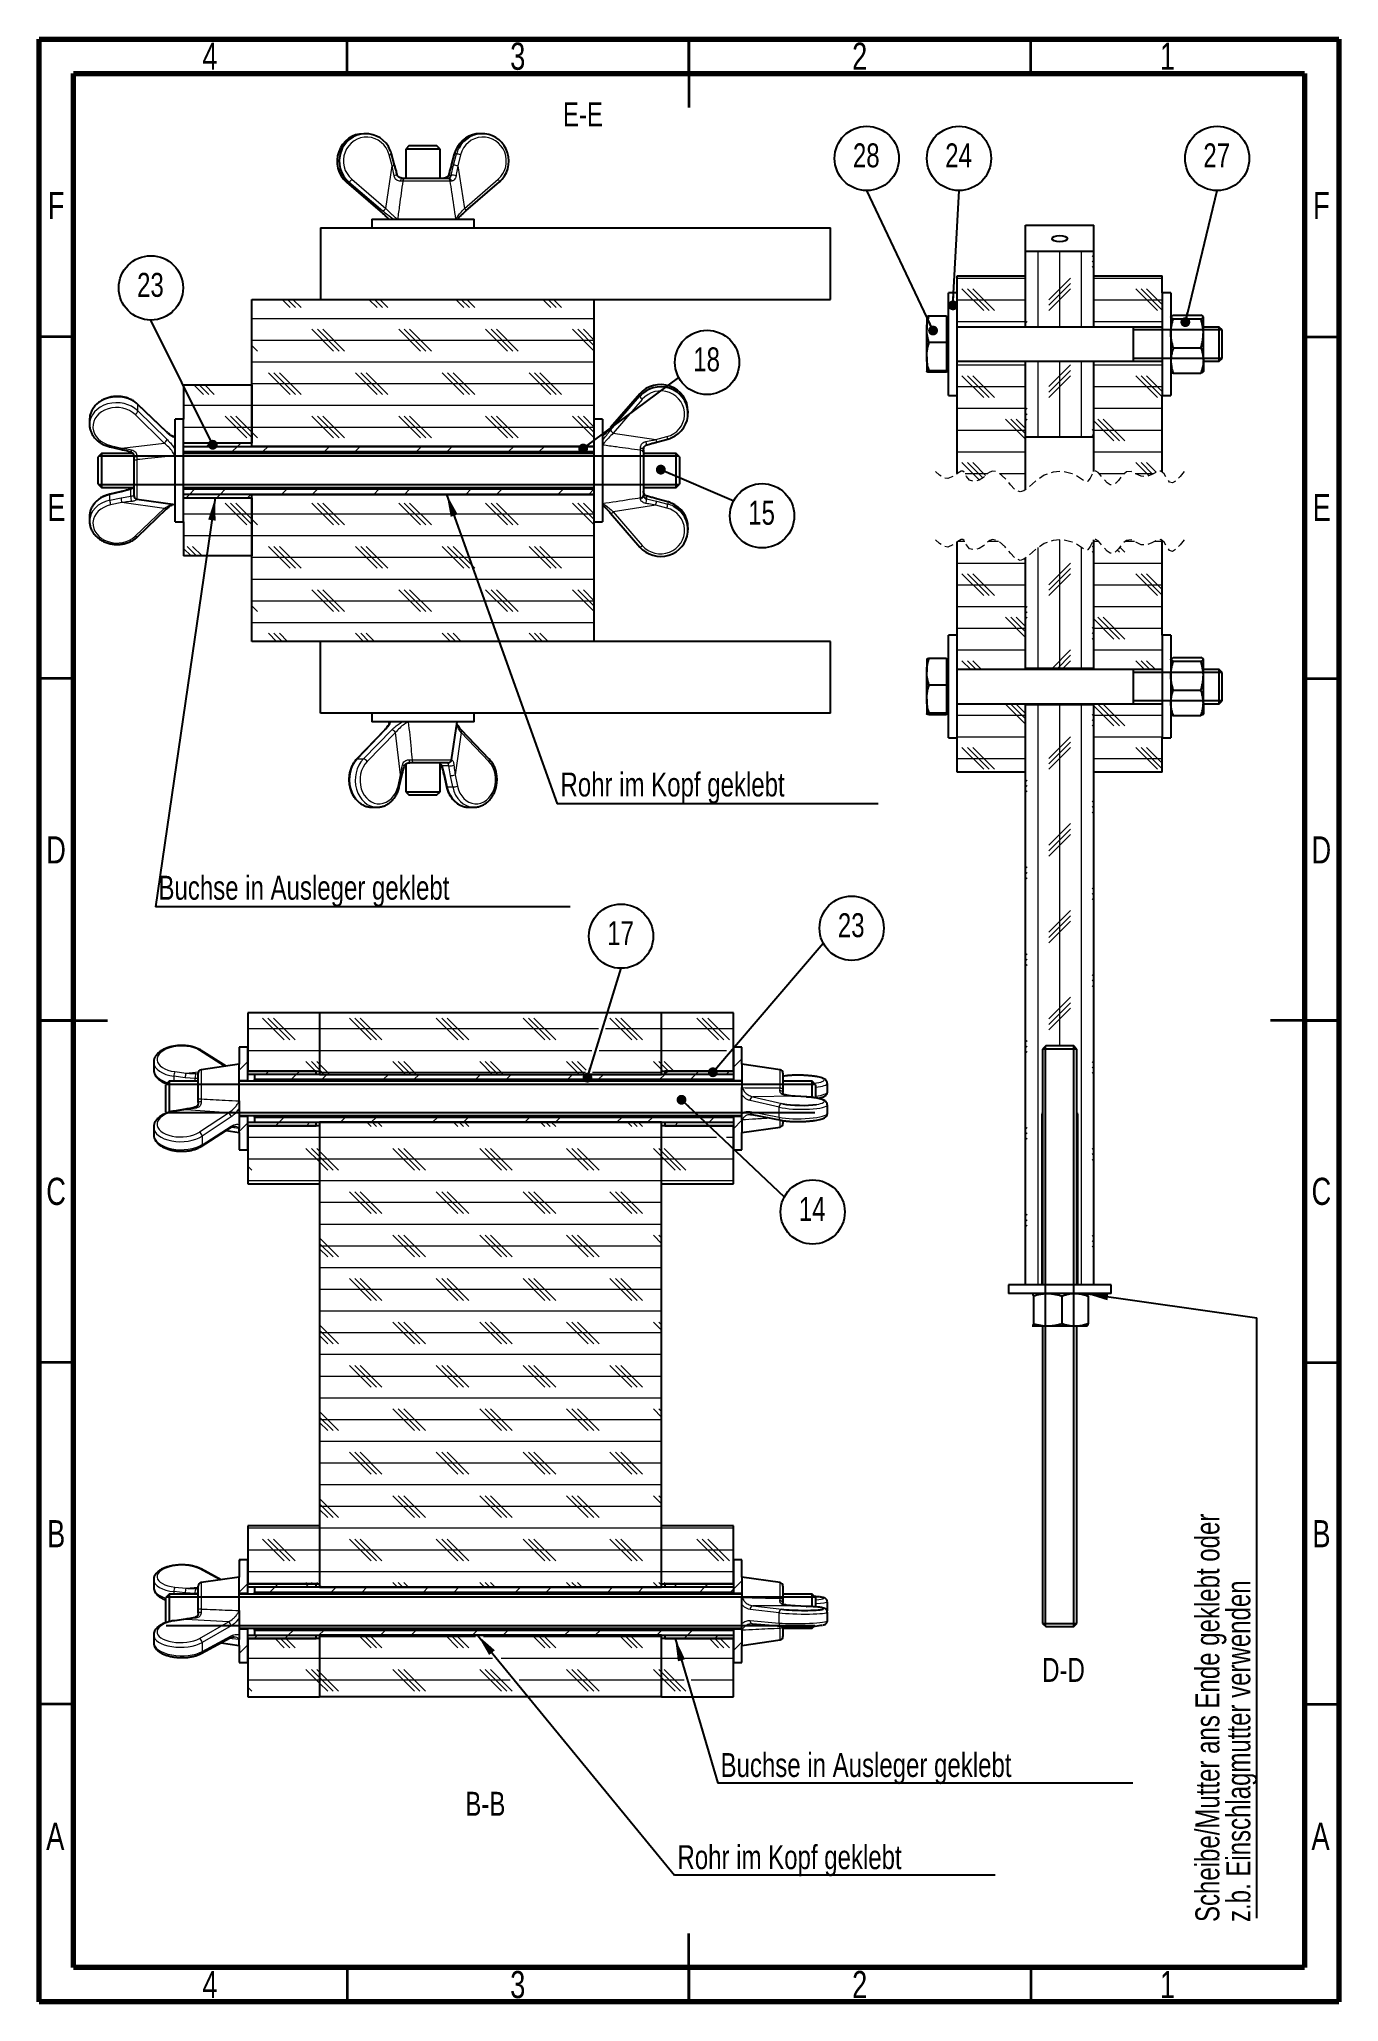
# Paper-space layout 'Schnitte_Details2' of a CAD drawing. Header units: millimetres. Extents: x 30 to 410, y 10 to 584.
import ezdxf

# ---------------------------------------------------------------- set-up
doc = ezdxf.new("R2010")
doc.units = ezdxf.units.MM
doc.linetypes.add('HIDDEN', pattern=[1.905, 1.27, -0.635])
doc.layers.add('FORMAT', color=7, linetype='Continuous')
doc.styles.add('SLDTEXTSTYLE0', font='TXT', dxfattribs={"width": 0.75})
doc.dimstyles.new('SLDDIMSTYLE4', dxfattribs={"dimtxt": 0.18, "dimasz": 2.88, "dimexe": 0, "dimexo": 0.0625, "dimgap": 0, "dimtad": 0, "dimtih": 1, "dimtoh": 1, "dimdec": 0, "dimrnd": 1e-09, "dimzin": 0, "dimdsep": 46, "dimtxsty": 'Standard', "dimblk1": 'DOT', "dimblk2": 'DOT', "dimsah": 1, "dimcen": 0.09, "dimadec": 0, "dimazin": 0, "dimtfac": 2.88, "dimtdec": 0, "dimtofl": 0, "dimtmove": 0, "dimatfit": 3, "dimldrblk": 'DOT', "dimfxl": 1, "dimfrac": 2, "dimtolj": 1, "dimtzin": 0, "dimarcsym": 0})
doc.dimstyles.new('SLDDIMSTYLE5', dxfattribs={"dimtxt": 0.18, "dimasz": 6.604, "dimexe": 0, "dimexo": 0.0625, "dimgap": 0, "dimtad": 0, "dimtih": 1, "dimtoh": 1, "dimdec": 0, "dimrnd": 1e-09, "dimzin": 0, "dimdsep": 46, "dimtxsty": 'Standard', "dimsah": 1, "dimcen": 0.09, "dimadec": 0, "dimazin": 0, "dimtfac": 6.604, "dimtdec": 0, "dimtofl": 0, "dimtmove": 0, "dimatfit": 3, "dimfxl": 1, "dimfrac": 2, "dimtolj": 1, "dimtzin": 0, "dimarcsym": 0})

psp = doc.layouts.new('Schnitte_Details2')

# ---------------------------------------------------------------- texts
at = {"color": 7, "linetype": 'Continuous', "lineweight": 0, "ltscale": 2, "char_height": 7.94, "attachment_point": 2, "style": 'SLDTEXTSTYLE0'}
for s, insert in [('4', (79.92, 583)), ('3', (169.92, 583)), ('2', (269.92, 583)), ('1', (359.92, 583)), ('F', (34.92, 539.37)), ('F', (404.92, 539.37)), ('E', (35.02, 451)), ('E', (405.02, 451)), ('D', (34.91, 350.87)), ('D', (404.91, 350.87)), ('C', (34.92, 251)), ('C', (404.92, 251)), ('B', (34.94, 150.87)), ('B', (404.94, 150.87)), ('A', (34.68, 62.37)), ('A', (404.68, 62.37)), ('4', (79.92, 19)), ('3', (169.92, 19)), ('2', (269.92, 19)), ('1', (359.92, 19))]:
    psp.add_mtext(s, dxfattribs=dict(at, insert=insert))
at = {"layer": 'FORMAT', "ltscale": 2, "char_height": 7, "attachment_point": 2, "style": 'SLDTEXTSTYLE0'}
for s, insert in [('E-E', (188.98, 565.53)), ('D-D', (329.52, 110.56)), ('B-B', (160.45, 71.4))]:
    psp.add_mtext(s, dxfattribs=dict(at, insert=insert))

# ---------------------------------------------------------------- blocks, each defined once
blk = doc.blocks.new('SW_HATCH_2')
at = {"color": 0, "linetype": 'Continuous', "lineweight": 18, "ltscale": 2}
for p, q in [((-100, 0), (-121, 0)), ((-110.33, -3.17), (-116.68, 3.18)), ((-108.74, -3.17), (-115.09, 3.18)), ((-107.15, -3.17), (-113.5, 3.18)), ((-18.46, 0), (-100, 0)), ((-84.93, -3.17), (-91.28, 3.18)), ((-83.34, -3.17), (-89.69, 3.18)), ((-81.75, -3.17), (-88.1, 3.18)), ((-59.53, -3.17), (-65.88, 3.18)), ((-57.94, -3.17), (-64.29, 3.18)), ((-56.35, -3.17), (-62.7, 3.18)), ((-34.13, -3.17), (-40.48, 3.18)), ((-32.54, -3.17), (-38.89, 3.18)), ((-30.95, -3.17), (-37.3, 3.18)), ((0, 0), (-16.38, 0)), ((-8.73, -3.17), (-15.08, 3.18)), ((-7.14, -3.17), (-13.49, 3.18)), ((-5.55, -3.17), (-11.9, 3.18)), ((21, 0), (0, 0)), ((16.67, -3.17), (10.32, 3.18)), ((18.26, -3.17), (11.91, 3.18)), ((19.85, -3.17), (13.5, 3.18)), ((-121, -9.52), (-123.5, -12.02)), ((-100, -6.35), (-121, -6.35)), ((-101.2, -12.3), (-103.98, -9.52)), ((-100, -11.91), (-102.39, -9.52)), ((-100, -10.33), (-100.8, -9.52)), ((-20.36, -6.35), (-100, -6.35)), ((-97.03, -13.3), (-100, -10.33)), ((-74.8, -13.3), (-78.58, -9.52)), ((-73.21, -13.3), (-76.99, -9.52)), ((-71.63, -13.3), (-75.4, -9.52)), ((-49.4, -13.3), (-53.18, -9.52)), ((-47.81, -13.3), (-51.59, -9.52)), ((-46.23, -13.3), (-50, -9.52)), ((-24, -13.3), (-27.78, -9.52)), ((-22.43, -13.28), (-26.19, -9.52)), ((-22.07, -12.06), (-24.6, -9.52)), ((0, -6.35), (-18.27, -6.35)), ((0, -11.9), (-2.38, -9.52)), ((0, -10.31), (-0.79, -9.52)), ((18.97, -6.35), (0, -6.35)), ((1.99, -12.3), (0, -10.31)), ((3.57, -12.3), (0.8, -9.52)), ((23.5, -8.71), (21, -11.21)), ((-114.8, -12.3), (-115.8, -13.3)), ((-106.82, -13.3), (-108.32, -14.8)), ((-105.82, -12.3), (-106.82, -13.3)), ((-98.61, -13.3), (-100, -11.91)), ((-22.26, -12.7), (-100, -12.7)), ((-97.84, -13.3), (-99.34, -14.8)), ((-79.87, -13.3), (-81.37, -14.8)), ((-70.89, -13.3), (-72.39, -14.8)), ((-52.93, -13.3), (-54.43, -14.8)), ((-43.95, -13.3), (-45.45, -14.8)), ((-25.99, -13.3), (-27.49, -14.8)), ((0, -12.7), (-20.17, -12.7)), ((-17.01, -13.3), (-18.51, -14.8)), ((0.95, -13.3), (-0.55, -14.8)), ((0.4, -12.3), (0, -11.9)), ((1.95, -12.3), (1, -13.25)), ((9.93, -13.3), (8.43, -14.8)), ((10.93, -12.3), (9.93, -13.3)), ((19.91, -12.3), (18.91, -13.3)), ((-121, -27.48), (-123.5, -29.98)), ((-120.82, -27.3), (-121, -27.48)), ((-111.84, -27.3), (-112.84, -28.3)), ((-110.34, -25.8), (-111.84, -27.3)), ((-110.33, -28.57), (-110.6, -28.3)), ((-108.74, -28.57), (-109.01, -28.3)), ((-107.15, -28.57), (-107.43, -28.3)), ((-102.85, -27.3), (-103.85, -28.3)), ((-92.37, -25.8), (-93.87, -27.3)), ((-84.93, -28.57), (-86.2, -27.3)), ((-83.39, -25.8), (-84.89, -27.3)), ((-83.34, -28.57), (-84.61, -27.3)), ((-81.75, -28.57), (-83.03, -27.3)), ((-65.43, -25.8), (-66.93, -27.3)), ((-59.53, -28.57), (-60.8, -27.3)), ((-57.94, -28.57), (-59.21, -27.3)), ((-56.45, -25.8), (-57.95, -27.3)), ((-56.35, -28.57), (-57.63, -27.3)), ((-38.49, -25.8), (-39.99, -27.3)), ((-34.13, -28.57), (-35.4, -27.3)), ((-32.54, -28.57), (-33.81, -27.3)), ((-30.95, -28.57), (-32.23, -27.3)), ((-29.51, -25.8), (-31.01, -27.3)), ((-11.55, -25.8), (-13.05, -27.3)), ((-8.73, -28.57), (-10, -27.3)), ((-7.14, -28.57), (-8.41, -27.3)), ((-5.55, -28.57), (-6.83, -27.3)), ((-2.57, -25.8), (-4.07, -27.3)), ((4.91, -27.3), (3.91, -28.3)), ((15.39, -25.8), (14.08, -27.1)), ((16.67, -28.57), (16.4, -28.3)), ((18.26, -28.57), (17.99, -28.3)), ((19.85, -28.57), (19.57, -28.3)), ((23.5, -26.67), (21, -29.17)), ((-100, -31.75), (-121, -31.75)), ((0, -31.75), (-100, -31.75)), ((16.1, -31.75), (0, -31.75)), ((21, -31.75), (19.02, -31.75)), ((-100, -38.1), (-121, -38.1)), ((-119.85, -41.27), (-121, -40.13)), ((-100, -38.9), (-103.98, -34.92)), ((-100, -37.31), (-102.39, -34.92)), ((-100, -35.73), (-100.8, -34.92)), ((-94.45, -41.27), (-100, -35.73)), ((-96.04, -41.27), (-100, -37.31)), ((0, -38.1), (-100, -38.1)), ((-97.63, -41.27), (-100, -38.9)), ((-72.23, -41.27), (-78.58, -34.92)), ((-70.64, -41.27), (-76.99, -34.92)), ((-69.05, -41.27), (-75.4, -34.92)), ((-46.83, -41.27), (-53.18, -34.92)), ((-45.24, -41.27), (-51.59, -34.92)), ((-43.65, -41.27), (-50, -34.92)), ((-21.43, -41.27), (-27.78, -34.92)), ((-19.84, -41.27), (-26.19, -34.92)), ((-18.25, -41.27), (-24.6, -34.92)), ((0, -37.3), (-2.38, -34.92)), ((0, -35.71), (-0.79, -34.92)), ((5.56, -41.27), (0, -35.71)), ((3.97, -41.27), (0, -37.3)), ((21, -38.1), (0, -38.1)), ((7.15, -41.27), (0.8, -34.92)), ((-100, -44.45), (-121, -44.45)), ((0, -44.45), (-100, -44.45)), ((21, -44.45), (0, -44.45)), ((0, -50.8), (-100, -50.8)), ((-84.93, -53.97), (-91.28, -47.62)), ((-83.34, -53.97), (-89.69, -47.62)), ((-81.75, -53.97), (-88.1, -47.62)), ((-59.53, -53.97), (-65.88, -47.62)), ((-57.94, -53.97), (-64.29, -47.62)), ((-56.35, -53.97), (-62.7, -47.62)), ((-34.13, -53.97), (-40.48, -47.62)), ((-32.54, -53.97), (-38.89, -47.62)), ((-30.95, -53.97), (-37.3, -47.62)), ((-8.73, -53.97), (-15.08, -47.62)), ((-7.14, -53.97), (-13.49, -47.62)), ((-5.55, -53.97), (-11.9, -47.62)), ((0, -57.15), (-100, -57.15)), ((-94.45, -66.67), (-100, -61.13)), ((-96.04, -66.67), (-100, -62.71)), ((-72.23, -66.67), (-78.58, -60.32)), ((-70.64, -66.67), (-76.99, -60.32)), ((-69.05, -66.67), (-75.4, -60.32)), ((-46.83, -66.67), (-53.18, -60.32)), ((-45.24, -66.67), (-51.59, -60.32)), ((-43.65, -66.67), (-50, -60.32)), ((-21.43, -66.67), (-27.78, -60.32)), ((-19.84, -66.67), (-26.19, -60.32)), ((-18.25, -66.67), (-24.6, -60.32)), ((0, -62.7), (-2.38, -60.32)), ((0, -61.11), (-0.79, -60.32)), ((0, -63.5), (-100, -63.5)), ((-97.63, -66.67), (-100, -64.3)), ((0, -69.85), (-100, -69.85)), ((-84.93, -79.37), (-91.28, -73.02)), ((-83.34, -79.37), (-89.69, -73.02)), ((-81.75, -79.37), (-88.1, -73.02)), ((-59.53, -79.37), (-65.88, -73.02)), ((-57.94, -79.37), (-64.29, -73.02)), ((-56.35, -79.37), (-62.7, -73.02)), ((-34.13, -79.37), (-40.48, -73.02)), ((-32.54, -79.37), (-38.89, -73.02)), ((-30.95, -79.37), (-37.3, -73.02)), ((-8.73, -79.37), (-15.08, -73.02)), ((-7.14, -79.37), (-13.49, -73.02)), ((-5.55, -79.37), (-11.9, -73.02)), ((0, -76.2), (-100, -76.2)), ((0, -82.55), (-100, -82.55)), ((-72.23, -92.07), (-78.58, -85.72)), ((-70.64, -92.07), (-76.99, -85.72)), ((-69.05, -92.07), (-75.4, -85.72)), ((-46.83, -92.07), (-53.18, -85.72)), ((-45.24, -92.07), (-51.59, -85.72)), ((-43.65, -92.07), (-50, -85.72)), ((-21.43, -92.07), (-27.78, -85.72)), ((-19.84, -92.07), (-26.19, -85.72)), ((-18.25, -92.07), (-24.6, -85.72)), ((0, -88.1), (-2.38, -85.72)), ((0, -86.51), (-0.79, -85.72)), ((-94.45, -92.07), (-100, -86.53)), ((-96.04, -92.07), (-100, -88.11)), ((0, -88.9), (-100, -88.9)), ((-97.63, -92.07), (-100, -89.7)), ((0, -95.25), (-100, -95.25)), ((0, -101.6), (-100, -101.6)), ((-84.93, -104.77), (-91.28, -98.42)), ((-83.34, -104.77), (-89.69, -98.42)), ((-81.75, -104.77), (-88.1, -98.42)), ((-59.53, -104.77), (-65.88, -98.42)), ((-57.94, -104.77), (-64.29, -98.42)), ((-56.35, -104.77), (-62.7, -98.42)), ((-34.13, -104.77), (-40.48, -98.42)), ((-32.54, -104.77), (-38.89, -98.42)), ((-30.95, -104.77), (-37.3, -98.42)), ((-8.73, -104.77), (-15.08, -98.42)), ((-7.14, -104.77), (-13.49, -98.42)), ((-5.55, -104.77), (-11.9, -98.42)), ((0, -107.95), (-100, -107.95)), ((-94.45, -117.47), (-100, -111.93)), ((-96.04, -117.47), (-100, -113.51)), ((0, -114.3), (-100, -114.3)), ((-72.23, -117.47), (-78.58, -111.12)), ((-70.64, -117.47), (-76.99, -111.12)), ((-69.05, -117.47), (-75.4, -111.12)), ((-46.83, -117.47), (-53.18, -111.12)), ((-45.24, -117.47), (-51.59, -111.12)), ((-43.65, -117.47), (-50, -111.12)), ((-21.43, -117.47), (-27.78, -111.12)), ((-19.84, -117.47), (-26.19, -111.12)), ((-18.25, -117.47), (-24.6, -111.12)), ((0, -113.5), (-2.38, -111.12)), ((0, -111.91), (-0.79, -111.12)), ((-97.63, -117.47), (-100, -115.1)), ((0, -120.65), (-100, -120.65)), ((-84.93, -130.17), (-91.28, -123.82)), ((-83.34, -130.17), (-89.69, -123.82)), ((-81.75, -130.17), (-88.1, -123.82)), ((-59.53, -130.17), (-65.88, -123.82)), ((-57.94, -130.17), (-64.29, -123.82)), ((-56.35, -130.17), (-62.7, -123.82)), ((-34.13, -130.17), (-40.48, -123.82)), ((-32.54, -130.17), (-38.89, -123.82)), ((-30.95, -130.17), (-37.3, -123.82)), ((-8.73, -130.17), (-15.08, -123.82)), ((-7.14, -130.17), (-13.49, -123.82)), ((-5.55, -130.17), (-11.9, -123.82)), ((0, -127), (-100, -127)), ((0, -133.35), (-100, -133.35)), ((-94.45, -142.87), (-100, -137.33)), ((-72.23, -142.87), (-78.58, -136.52)), ((-70.64, -142.87), (-76.99, -136.52)), ((-69.05, -142.87), (-75.4, -136.52)), ((-46.83, -142.87), (-53.18, -136.52)), ((-45.24, -142.87), (-51.59, -136.52)), ((-43.65, -142.87), (-50, -136.52)), ((-21.43, -142.87), (-27.78, -136.52)), ((-19.84, -142.87), (-26.19, -136.52)), ((-18.25, -142.87), (-24.6, -136.52)), ((0, -138.9), (-2.38, -136.52)), ((0, -137.31), (-0.79, -136.52)), ((-96.04, -142.87), (-100, -138.91)), ((0, -139.7), (-100, -139.7)), ((-97.63, -142.87), (-100, -140.5)), ((-100, -146.05), (-121, -146.05)), ((-110.33, -155.57), (-116.68, -149.22)), ((-108.74, -155.57), (-115.09, -149.22)), ((-107.15, -155.57), (-113.5, -149.22)), ((0, -146.05), (-100, -146.05)), ((-84.93, -155.57), (-91.28, -149.22)), ((-83.34, -155.57), (-89.69, -149.22)), ((-81.75, -155.57), (-88.1, -149.22)), ((-59.53, -155.57), (-65.88, -149.22)), ((-57.94, -155.57), (-64.29, -149.22)), ((-56.35, -155.57), (-62.7, -149.22)), ((-34.13, -155.57), (-40.48, -149.22)), ((-32.54, -155.57), (-38.89, -149.22)), ((-30.95, -155.57), (-37.3, -149.22)), ((-8.73, -155.57), (-15.08, -149.22)), ((-7.14, -155.57), (-13.49, -149.22)), ((-5.55, -155.57), (-11.9, -149.22)), ((21, -146.05), (0, -146.05)), ((16.67, -155.57), (10.32, -149.22)), ((18.26, -155.57), (11.91, -149.22)), ((19.85, -155.57), (13.5, -149.22)), ((-100, -152.4), (-121, -152.4)), ((0, -152.4), (-100, -152.4)), ((21, -152.4), (0, -152.4)), ((-123.09, -155.3), (-123.5, -155.71)), ((-100, -158.75), (-121, -158.75)), ((0, -158.75), (-100, -158.75)), ((21, -158.75), (0, -158.75)), ((-121, -162.19), (-123.5, -164.69)), ((-113.13, -163.3), (-114.63, -164.8)), ((-112.13, -162.3), (-113.13, -163.3)), ((-103.15, -162.3), (-104.15, -163.3)), ((-103.6, -162.3), (-103.98, -161.92)), ((-102.01, -162.3), (-102.39, -161.92)), ((-100.43, -162.3), (-100.8, -161.92)), ((-99.43, -163.3), (-100, -162.73)), ((-95.17, -163.3), (-96.67, -164.8)), ((-86.19, -163.3), (-87.69, -164.8)), ((-77.2, -163.3), (-78.58, -161.92)), ((-75.61, -163.3), (-76.99, -161.92)), ((-74.03, -163.3), (-75.4, -161.92)), ((-68.23, -163.3), (-69.73, -164.8)), ((-59.25, -163.3), (-60.75, -164.8)), ((-51.8, -163.3), (-53.18, -161.92)), ((-50.21, -163.3), (-51.59, -161.92)), ((-48.63, -163.3), (-50, -161.92)), ((-41.29, -163.3), (-42.79, -164.8)), ((-32.31, -163.3), (-33.81, -164.8)), ((-26.4, -163.3), (-27.78, -161.92)), ((-24.81, -163.3), (-26.19, -161.92)), ((-23.23, -163.3), (-24.6, -161.92)), ((-14.35, -163.3), (-15.85, -164.8)), ((-5.37, -163.3), (-6.87, -164.8)), ((-1, -163.3), (-2.38, -161.92)), ((0, -162.71), (-0.79, -161.92)), ((1.17, -162.3), (0.8, -161.92)), ((4.61, -162.3), (3.61, -163.3)), ((12.59, -163.3), (11.09, -164.8)), ((13.59, -162.3), (12.59, -163.3)), ((21, -163.87), (20.07, -164.8)), ((23.5, -161.37), (21, -163.87)), ((-118.15, -177.3), (-119.15, -178.3)), ((-109.17, -177.3), (-110.17, -178.3)), ((-107.67, -175.8), (-109.17, -177.3)), ((-98.69, -175.8), (-100.19, -177.3)), ((-54.38, -177.8), (-100, -177.8)), ((-84.93, -180.97), (-88.6, -177.3)), ((-83.34, -180.97), (-87.01, -177.3)), ((-81.75, -180.97), (-85.43, -177.3)), ((-80.73, -175.8), (-82.23, -177.3)), ((-71.75, -175.8), (-73.25, -177.3)), ((-59.53, -180.97), (-63.2, -177.3)), ((-57.94, -180.97), (-61.61, -177.3)), ((-56.35, -180.97), (-60.03, -177.3)), ((-53.79, -175.8), (-55.29, -177.3)), ((0, -177.8), (-52.07, -177.8)), ((-44.81, -175.8), (-46.31, -177.3)), ((-34.13, -180.97), (-37.8, -177.3)), ((-32.54, -180.97), (-36.21, -177.3)), ((-30.95, -180.97), (-34.63, -177.3)), ((-26.85, -175.8), (-28.35, -177.3)), ((-17.87, -175.8), (-19.37, -177.3)), ((-8.73, -180.97), (-12.4, -177.3)), ((-7.14, -180.97), (-10.81, -177.3)), ((-5.55, -180.97), (-9.23, -177.3)), ((0.09, -175.8), (-1.41, -177.3)), ((7.57, -177.3), (6.57, -178.3)), ((9.07, -175.8), (7.57, -177.3)), ((16.55, -177.3), (15.55, -178.3)), ((-121, -180.15), (-123.5, -182.65)), ((-110.33, -180.97), (-113, -178.3)), ((-108.74, -180.97), (-111.41, -178.3)), ((-107.15, -180.97), (-109.83, -178.3)), ((-101, -178.11), (-101.19, -178.3)), ((16.67, -180.97), (14, -178.3)), ((18.26, -180.97), (15.59, -178.3)), ((19.85, -180.97), (17.17, -178.3)), ((23.5, -179.33), (21, -181.83)), ((-100, -184.15), (-121, -184.15)), ((-100, -191.3), (-103.98, -187.32)), ((-100, -189.71), (-102.39, -187.32)), ((-100, -188.13), (-100.8, -187.32)), ((-49.45, -184.15), (-100, -184.15)), ((-94.45, -193.67), (-100, -188.13)), ((-72.23, -193.67), (-78.58, -187.32)), ((-70.64, -193.67), (-76.99, -187.32)), ((-69.05, -193.67), (-75.4, -187.32)), ((-46.83, -193.67), (-53.18, -187.32)), ((-45.24, -193.67), (-51.59, -187.32)), ((-43.65, -193.67), (-50, -187.32)), ((0, -184.15), (-46.86, -184.15)), ((-21.43, -193.67), (-27.78, -187.32)), ((-19.84, -193.67), (-26.19, -187.32)), ((-18.25, -193.67), (-24.6, -187.32)), ((0, -189.7), (-2.38, -187.32)), ((0, -188.11), (-0.79, -187.32)), ((4.69, -184.15), (0, -184.15)), ((5.56, -193.67), (0, -188.11)), ((7.15, -193.67), (0.8, -187.32)), ((21, -184.15), (6.78, -184.15)), ((-100, -190.5), (-121, -190.5)), ((-119.85, -193.67), (-121, -192.53)), ((-96.04, -193.67), (-100, -189.71)), ((-44.24, -190.5), (-100, -190.5)), ((-97.63, -193.67), (-100, -191.3)), ((0, -190.5), (-41.65, -190.5)), ((3.97, -193.67), (0, -189.7)), ((6.6, -190.5), (0, -190.5)), ((21, -190.5), (8.68, -190.5))]:
    blk.add_line(p, q, dxfattribs=at)
blk = doc.blocks.new('SW_NOTE_0_51')
at = {"layer": 'FORMAT', "color": 0, "ltscale": 2}
blk.add_circle((8.3, 4.41), 9.4, dxfattribs=at)
at = {"layer": 'FORMAT', "color": 0, "ltscale": 2, "insert": (8.16, 8.79), "char_height": 7, "attachment_point": 2, "style": 'SLDTEXTSTYLE0'}
blk.add_mtext('23', dxfattribs=at)
blk = doc.blocks.new('_Dot')
at = {"color": 0, "linetype": 'ByBlock', "lineweight": -2}
blk.add_line((-0.5, 0), (-1, 0), dxfattribs=at)
at = {"color": 0, "linetype": 'ByBlock', "const_width": 0.5}
blk.add_lwpolyline([(-0.25, 0, 1), (0.25, 0, 1)], format="xyb", close=True, dxfattribs=at)
blk = doc.blocks.new('SW_NOTE_0_52')
at = {"layer": 'FORMAT', "color": 0, "ltscale": 2}
blk.add_circle((0, 9.4), 9.4, dxfattribs=at)
at = {"layer": 'FORMAT', "color": 0, "ltscale": 2, "insert": (-0.14, 13.78), "char_height": 7, "attachment_point": 2, "style": 'SLDTEXTSTYLE0'}
blk.add_mtext('17', dxfattribs=at)
blk = doc.blocks.new('SW_NOTE_0_53')
at = {"layer": 'FORMAT', "color": 0, "ltscale": 2}
blk.add_circle((8.3, -4.41), 9.4, dxfattribs=at)
at = {"layer": 'FORMAT', "color": 0, "ltscale": 2, "insert": (8.16, -0.03), "char_height": 7, "attachment_point": 2, "style": 'SLDTEXTSTYLE0'}
blk.add_mtext('14', dxfattribs=at)
blk = doc.blocks.new('SW_NOTE_0_54')
at = {"layer": 'FORMAT', "color": 0, "ltscale": 2}
blk.add_line((121.3, 0), (0, 0), dxfattribs=at)
at = {"layer": 'FORMAT', "color": 0, "ltscale": 2, "insert": (0.79, 8.78), "char_height": 7, "attachment_point": 1, "style": 'SLDTEXTSTYLE0'}
blk.add_mtext('Buchse in Ausleger geklebt', dxfattribs=at)
blk = doc.blocks.new('SW_NOTE_0_55')
at = {"layer": 'FORMAT', "color": 0, "ltscale": 2}
blk.add_line((93.81, 0), (0, 0), dxfattribs=at)
at = {"layer": 'FORMAT', "color": 0, "ltscale": 2, "insert": (0.9, 8.81), "char_height": 7, "attachment_point": 1, "style": 'SLDTEXTSTYLE0'}
blk.add_mtext('Rohr im Kopf geklebt', dxfattribs=at)
blk = doc.blocks.new('SW_NOTE_0_56')
at = {"layer": 'FORMAT', "color": 0, "ltscale": 2}
blk.add_line((0, -175.61), (0, 0), dxfattribs=at)
at = {"layer": 'FORMAT', "color": 0, "ltscale": 2, "char_height": 7, "attachment_point": 1, "rotation": 90, "style": 'SLDTEXTSTYLE0'}
for s, insert in [('Scheibe/Mutter ans Ende geklebt oder', (-17.98, -176.74)), ('z.b. Einschlagmutter verwenden', (-8.92, -176.74))]:
    blk.add_mtext(s, dxfattribs=dict(at, insert=insert))
blk = doc.blocks.new('SW_NOTE_0_57')
at = {"layer": 'FORMAT', "color": 0, "ltscale": 2}
blk.add_circle((0, 9.4), 9.4, dxfattribs=at)
at = {"layer": 'FORMAT', "color": 0, "ltscale": 2, "insert": (-0.14, 13.78), "char_height": 7, "attachment_point": 2, "style": 'SLDTEXTSTYLE0'}
blk.add_mtext('28', dxfattribs=at)
blk = doc.blocks.new('SW_NOTE_0_58')
at = {"layer": 'FORMAT', "color": 0, "ltscale": 2}
blk.add_circle((0, 9.4), 9.4, dxfattribs=at)
at = {"layer": 'FORMAT', "color": 0, "ltscale": 2, "insert": (-0.14, 13.78), "char_height": 7, "attachment_point": 2, "style": 'SLDTEXTSTYLE0'}
blk.add_mtext('24', dxfattribs=at)
blk = doc.blocks.new('SW_NOTE_0_59')
at = {"layer": 'FORMAT', "color": 0, "ltscale": 2}
blk.add_circle((0, 9.4), 9.4, dxfattribs=at)
at = {"layer": 'FORMAT', "color": 0, "ltscale": 2, "insert": (-0.14, 13.78), "char_height": 7, "attachment_point": 2, "style": 'SLDTEXTSTYLE0'}
blk.add_mtext('27', dxfattribs=at)
blk = doc.blocks.new('SW_HATCH_3')
at = {"color": 0, "linetype": 'Continuous', "lineweight": 18, "ltscale": 2}
for p, q in [((23.65, 42.8), (23.65, 65.01)), ((30, 42.8), (30, 65.01)), ((36.35, 42.8), (36.35, 65.01)), ((40, 63.98), (39.52, 63.5)), ((40, 62.39), (39.52, 61.91)), ((40, 60.8), (39.52, 60.32)), ((0, 57.15), (20, 57.15)), ((7.77, 47.63), (1.42, 53.97)), ((9.36, 47.63), (3.01, 53.97)), ((10.95, 47.63), (4.6, 53.97)), ((33.17, 57.15), (26.82, 50.8)), ((33.17, 55.56), (26.82, 49.21)), ((33.17, 53.97), (26.82, 47.63)), ((40, 57.15), (60, 57.15)), ((58.58, 47.63), (52.22, 53.97)), ((60, 47.79), (53.81, 53.97)), ((60, 49.37), (55.4, 53.97)), ((0, 50.8), (20, 50.8)), ((40, 50.8), (60, 50.8)), ((0, 44.45), (20, 44.45)), ((20.47, 44.45), (20, 43.97)), ((20.47, 42.86), (20.41, 42.8)), ((40, 44.45), (60, 44.45)), ((0, 31.75), (20, 31.75)), ((23.65, 10.59), (23.65, 32.8)), ((33.17, 31.75), (26.82, 25.4)), ((33.17, 30.16), (26.82, 23.81)), ((30, 10.59), (30, 32.8)), ((36.35, 10.59), (36.35, 32.8)), ((40, 31.75), (60, 31.75)), ((0, 25.4), (20, 25.4)), ((7.77, 22.22), (1.42, 28.58)), ((9.36, 22.22), (3.01, 28.58)), ((10.95, 22.22), (4.6, 28.58)), ((33.17, 28.58), (26.82, 22.22)), ((40, 25.4), (60, 25.4)), ((58.58, 22.22), (52.22, 28.58)), ((60, 22.39), (53.81, 28.58)), ((60, 23.97), (55.4, 28.58)), ((0, 19.05), (20, 19.05)), ((20.47, 19.05), (20, 18.57)), ((20.47, 17.46), (20, 16.99)), ((40, 19.05), (60, 19.05)), ((0, 12.7), (20, 12.7)), ((20, 10), (14.13, 15.87)), ((20, 11.59), (15.71, 15.87)), ((20, 13.17), (17.3, 15.87)), ((20.47, 15.87), (20, 15.4)), ((40, 13.17), (39.52, 12.7)), ((40, 11.59), (39.52, 11.11)), ((45.87, 9.53), (40, 15.4)), ((40, 12.7), (60, 12.7)), ((47.46, 9.53), (41.11, 15.87)), ((49.05, 9.53), (42.7, 15.87)), ((0, 6.35), (20, 6.35)), ((40, 6.35), (60, 6.35)), ((0, 0), (0.07, 0)), ((6.54, -1.94), (1.42, 3.17)), ((2.34, 0), (8.95, 0)), ((7.5, -1.31), (3.01, 3.17)), ((8.33, -0.56), (4.6, 3.17)), ((12.35, 0), (20, 0)), ((41.49, 0), (48.94, 0)), ((52.1, 0), (57.47, 0)), ((56.11, -0.71), (52.22, 3.17)), ((57.16, -0.17), (53.81, 3.17)), ((58.19, 0.38), (55.4, 3.17)), ((0.28, -19.85), (2.25, -19.85)), ((9.14, -19.85), (12.1, -19.85)), ((23.65, -57.1), (23.65, -21.66)), ((30, -57.1), (30, -19.39)), ((36.35, -57.1), (36.35, -21.65)), ((40, -20.96), (39.52, -21.44)), ((40, -22.55), (39.52, -23.02)), ((40, -19.85), (41.34, -19.85)), ((47.46, -23.02), (46.84, -22.4)), ((49.05, -23.02), (47.57, -21.55)), ((49.12, -19.85), (51.82, -19.85)), ((57.74, -19.85), (60, -19.85)), ((0, -26.2), (20, -26.2)), ((33.17, -26.2), (26.82, -32.55)), ((33.17, -27.79), (26.82, -34.14)), ((40, -26.2), (60, -26.2)), ((0, -32.55), (20, -32.55)), ((7.77, -35.72), (1.42, -29.37)), ((9.36, -35.72), (3.01, -29.37)), ((10.95, -35.72), (4.6, -29.37)), ((33.17, -29.37), (26.82, -35.72)), ((40, -32.55), (60, -32.55)), ((58.58, -35.72), (52.22, -29.37)), ((60, -35.56), (53.81, -29.37)), ((60, -33.97), (55.4, -29.37)), ((0, -38.9), (20, -38.9)), ((20.47, -38.9), (20, -39.37)), ((40, -38.9), (60, -38.9)), ((0, -45.25), (20, -45.25)), ((20, -47.95), (14.13, -42.07)), ((20, -46.36), (15.71, -42.07)), ((20, -44.77), (17.3, -42.07)), ((20.47, -40.49), (20, -40.96)), ((20.47, -42.07), (20, -42.55)), ((40, -44.77), (39.52, -45.25)), ((45.87, -48.42), (40, -42.55)), ((40, -45.25), (60, -45.25)), ((47.46, -48.42), (41.11, -42.07)), ((49.05, -48.42), (42.7, -42.07)), ((0, -51.6), (20, -51.6)), ((33.17, -51.6), (27.68, -57.1)), ((40, -46.36), (39.52, -46.84)), ((40, -47.95), (39.52, -48.42)), ((40, -51.6), (60, -51.6)), ((4, -57.35), (1.42, -54.77)), ((5.59, -57.35), (3.01, -54.77)), ((7.17, -57.35), (4.6, -54.77)), ((33.17, -53.19), (29.26, -57.1)), ((33.17, -54.77), (30.85, -57.1)), ((54.8, -57.35), (52.22, -54.77)), ((56.39, -57.35), (53.81, -54.77)), ((57.97, -57.35), (55.4, -54.77)), ((20, -73.35), (14.13, -67.47)), ((20, -71.76), (15.71, -67.47)), ((20, -70.17), (17.3, -67.47)), ((20.35, -67.6), (20, -67.95)), ((23.65, -237.35), (23.65, -67.6)), ((30, -167.35), (30, -67.6)), ((36.35, -237.35), (36.35, -67.6)), ((45.87, -73.82), (40, -67.95)), ((47.46, -73.82), (41.11, -67.47)), ((49.05, -73.82), (42.7, -67.47)), ((0, -70.65), (20, -70.65)), ((40, -70.17), (39.52, -70.65)), ((40, -71.76), (39.52, -72.24)), ((40, -73.35), (39.52, -73.82)), ((40, -70.65), (60, -70.65)), ((0, -77), (20, -77)), ((7.77, -86.52), (1.42, -80.17)), ((9.36, -86.52), (3.01, -80.17)), ((10.95, -86.52), (4.6, -80.17)), ((33.17, -77), (26.82, -83.35)), ((33.17, -78.59), (26.82, -84.94)), ((33.17, -80.17), (26.82, -86.52)), ((40, -77), (60, -77)), ((58.58, -86.52), (52.22, -80.17)), ((60, -86.36), (53.81, -80.17)), ((60, -84.77), (55.4, -80.17)), ((0, -83.35), (20, -83.35)), ((40, -83.35), (60, -83.35)), ((20.47, -89.7), (20, -90.17)), ((20.47, -91.29), (20, -91.76)), ((20.47, -92.87), (20, -93.35)), ((40, -95.57), (39.52, -96.05)), ((40, -97.16), (39.52, -97.64)), ((33.17, -102.4), (26.82, -108.75)), ((40, -98.75), (39.52, -99.22)), ((33.17, -103.99), (26.82, -110.34)), ((33.17, -105.57), (26.82, -111.92)), ((20.47, -115.1), (20, -115.57)), ((20.47, -116.69), (20, -117.16)), ((20.47, -118.27), (20, -118.75)), ((40, -120.97), (39.52, -121.45)), ((40, -122.56), (39.52, -123.04)), ((40, -124.15), (39.52, -124.62)), ((33.17, -127.8), (26.82, -134.15)), ((33.17, -129.39), (26.82, -135.74)), ((33.17, -130.97), (26.82, -137.32)), ((20.47, -140.5), (20, -140.97)), ((20.47, -142.09), (20, -142.56)), ((20.47, -143.67), (20, -144.15)), ((40, -146.37), (39.52, -146.85)), ((40, -147.96), (39.52, -148.44)), ((33.17, -153.2), (26.82, -159.55)), ((33.17, -154.79), (26.82, -161.14)), ((40, -149.55), (39.52, -150.02)), ((33.17, -156.37), (26.82, -162.72)), ((20.47, -165.9), (20, -166.37)), ((20.47, -167.49), (20, -167.96)), ((20.47, -169.07), (20, -169.55)), ((40, -171.77), (39.52, -172.25)), ((40, -173.36), (39.52, -173.84)), ((40, -174.95), (39.52, -175.42)), ((20.47, -191.3), (20, -191.77)), ((20.47, -192.89), (20, -193.36)), ((20.47, -194.47), (20, -194.95)), ((40, -197.17), (39.52, -197.65)), ((40, -198.76), (39.52, -199.24)), ((40, -200.35), (39.52, -200.82)), ((20.47, -216.7), (20, -217.17)), ((20.47, -218.29), (20, -218.76)), ((20.47, -219.87), (20, -220.35)), ((40, -222.57), (39.52, -223.05)), ((40, -224.16), (39.52, -224.64)), ((40, -225.75), (39.52, -226.22))]:
    blk.add_line(p, q, dxfattribs=at)
blk = doc.blocks.new('SW_HATCH_4')
at = {"color": 0, "linetype": 'Continuous', "lineweight": 18, "ltscale": 2}
for p, q in [((11.17, 34.93), (8.8, 37.3)), ((12.76, 34.93), (10.39, 37.3)), ((14.35, 34.93), (11.98, 37.3)), ((36.57, 34.93), (34.2, 37.3)), ((38.16, 34.93), (35.79, 37.3)), ((39.75, 34.93), (37.38, 37.3)), ((61.97, 34.93), (59.6, 37.3)), ((63.56, 34.93), (61.19, 37.3)), ((65.15, 34.93), (62.78, 37.3)), ((87.37, 34.93), (85, 37.3)), ((88.96, 34.93), (86.59, 37.3)), ((90.55, 34.93), (88.18, 37.3)), ((0, 31.75), (100, 31.75)), ((0, 25.4), (100, 25.4)), ((1.65, 22.23), (0, 23.87)), ((23.87, 22.23), (17.52, 28.58)), ((25.46, 22.23), (19.11, 28.58)), ((27.05, 22.23), (20.7, 28.58)), ((49.27, 22.23), (42.92, 28.58)), ((50.86, 22.23), (44.51, 28.58)), ((52.45, 22.23), (46.1, 28.58)), ((74.67, 22.23), (68.32, 28.58)), ((76.26, 22.23), (69.91, 28.58)), ((77.85, 22.23), (71.5, 28.58)), ((100, 22.3), (93.72, 28.58)), ((100, 23.89), (95.31, 28.58)), ((100, 25.48), (96.9, 28.58)), ((0.06, 22.23), (0, 22.29)), ((0, 19.05), (100, 19.05)), ((-14.23, 9.53), (-17, 12.3)), ((-12.64, 9.53), (-15.41, 12.3)), ((-11.05, 9.53), (-13.82, 12.3)), ((0, 12.7), (100, 12.7)), ((11.17, 9.53), (4.82, 15.88)), ((12.76, 9.53), (6.41, 15.88)), ((14.35, 9.53), (8, 15.88)), ((36.57, 9.53), (30.22, 15.88)), ((38.16, 9.53), (31.81, 15.88)), ((39.75, 9.53), (33.4, 15.88)), ((61.97, 9.53), (55.62, 15.88)), ((63.56, 9.53), (57.21, 15.88)), ((65.15, 9.53), (58.8, 15.88)), ((87.37, 9.53), (81.02, 15.88)), ((88.96, 9.53), (82.61, 15.88)), ((90.55, 9.53), (84.2, 15.88)), ((-20, 6.35), (0, 6.35)), ((0, 6.35), (100, 6.35)), ((-20, 0), (0, 0)), ((-1.53, -3.17), (-7.88, 3.18)), ((0, -3.11), (-6.29, 3.18)), ((0, -1.53), (-4.7, 3.18)), ((0, 0), (100, 0)), ((23.87, -3.17), (17.52, 3.18)), ((25.46, -3.17), (19.11, 3.18)), ((27.05, -3.17), (20.7, 3.18)), ((49.27, -3.17), (42.92, 3.18)), ((50.86, -3.17), (44.51, 3.18)), ((52.45, -3.17), (46.1, 3.18)), ((74.67, -3.17), (68.32, 3.18)), ((76.26, -3.17), (69.91, 3.18)), ((77.85, -3.17), (71.5, 3.18)), ((100, -3.1), (93.72, 3.18)), ((100, -1.51), (95.31, 3.18)), ((100, 0.08), (96.9, 3.18)), ((-13.26, -5.7), (-12.26, -4.7)), ((-5.78, -7.2), (-4.28, -5.7)), ((-4.28, -5.7), (-3.28, -4.7)), ((1.65, -3.17), (0, -1.53)), ((0.06, -3.17), (0, -3.11)), ((3.2, -7.2), (4.7, -5.7)), ((21.16, -7.2), (22.66, -5.7)), ((30.14, -7.2), (31.64, -5.7)), ((48.1, -7.2), (49.6, -5.7)), ((57.08, -7.2), (58.58, -5.7)), ((75.04, -7.2), (76.54, -5.7)), ((84.02, -7.2), (85.52, -5.7)), ((-19.28, -20.7), (-18.28, -19.7)), ((-18.28, -19.7), (-16.78, -18.2)), ((-10.3, -20.7), (-9.3, -19.7)), ((-9.3, -19.7), (-7.8, -18.2)), ((-1.53, -28.57), (-7.88, -22.22)), ((0, -28.51), (-6.29, -22.22)), ((0, -26.92), (-4.7, -22.22)), ((-1.32, -20.7), (-0.32, -19.7)), ((8.66, -19.7), (10.16, -18.2)), ((23.87, -28.57), (17.52, -22.22)), ((17.64, -19.7), (19.14, -18.2)), ((25.46, -28.57), (19.11, -22.22)), ((27.05, -28.57), (20.7, -22.22)), ((35.6, -19.7), (37.1, -18.2)), ((49.27, -28.57), (42.92, -22.22)), ((50.86, -28.57), (44.51, -22.22)), ((44.58, -19.7), (46.08, -18.2)), ((52.45, -28.57), (46.1, -22.22)), ((62.54, -19.7), (64.04, -18.2)), ((74.67, -28.57), (68.32, -22.22)), ((76.26, -28.57), (69.91, -22.22)), ((77.85, -28.57), (71.5, -22.22)), ((71.52, -19.7), (73.02, -18.2)), ((89.48, -19.7), (90.98, -18.2)), ((100, -28.5), (93.72, -22.22)), ((100, -26.91), (95.31, -22.22)), ((100, -25.32), (96.9, -22.22)), ((98.46, -19.7), (99.96, -18.2)), ((-20, -25.4), (0, -25.4)), ((0, -25.4), (100, -25.4)), ((1.65, -28.57), (0, -26.92)), ((0.06, -28.57), (0, -28.51)), ((-20, -31.75), (0, -31.75)), ((0, -31.75), (100, -31.75)), ((-17.8, -37.7), (-20, -35.5)), ((-16.21, -37.7), (-18.99, -34.92)), ((-14.62, -37.7), (-17.4, -34.92)), ((0, -38.1), (100, -38.1)), ((11.17, -41.27), (4.82, -34.92)), ((12.76, -41.27), (6.41, -34.92)), ((14.35, -41.27), (8, -34.92)), ((36.57, -41.27), (30.22, -34.92)), ((38.16, -41.27), (31.81, -34.92)), ((39.75, -41.27), (33.4, -34.92)), ((61.97, -41.27), (55.62, -34.92)), ((63.56, -41.27), (57.21, -34.92)), ((65.15, -41.27), (58.8, -34.92)), ((87.37, -41.27), (81.02, -34.92)), ((88.96, -41.27), (82.61, -34.92)), ((90.55, -41.27), (84.2, -34.92)), ((0, -44.45), (100, -44.45)), ((0, -50.8), (100, -50.8)), ((23.87, -53.97), (17.52, -47.62)), ((25.46, -53.97), (19.11, -47.62)), ((27.05, -53.97), (20.7, -47.62)), ((49.27, -53.97), (42.92, -47.62)), ((50.86, -53.97), (44.51, -47.62)), ((52.45, -53.97), (46.1, -47.62)), ((74.67, -53.97), (68.32, -47.62)), ((76.26, -53.97), (69.91, -47.62)), ((77.85, -53.97), (71.5, -47.62)), ((100, -53.9), (93.72, -47.62)), ((100, -52.31), (95.31, -47.62)), ((100, -50.72), (96.9, -47.62)), ((1.65, -53.97), (0, -52.32)), ((0.06, -53.97), (0, -53.91)), ((0, -57.15), (100, -57.15)), ((7.2, -62.7), (4.82, -60.32)), ((8.79, -62.7), (6.41, -60.32)), ((10.38, -62.7), (8, -60.32)), ((32.6, -62.7), (30.22, -60.32)), ((34.19, -62.7), (31.81, -60.32)), ((35.78, -62.7), (33.4, -60.32)), ((58, -62.7), (55.62, -60.32)), ((59.59, -62.7), (57.21, -60.32)), ((61.18, -62.7), (58.8, -60.32)), ((83.4, -62.7), (81.02, -60.32)), ((84.99, -62.7), (82.61, -60.32)), ((86.58, -62.7), (84.2, -60.32))]:
    blk.add_line(p, q, dxfattribs=at)
blk = doc.blocks.new('SW_NOTE_0_60')
at = {"layer": 'FORMAT', "color": 0, "ltscale": 2}
blk.add_circle((8.3, 4.41), 9.4, dxfattribs=at)
at = {"layer": 'FORMAT', "color": 0, "ltscale": 2, "insert": (8.16, 8.79), "char_height": 7, "attachment_point": 2, "style": 'SLDTEXTSTYLE0'}
blk.add_mtext('18', dxfattribs=at)
blk = doc.blocks.new('SW_NOTE_0_61')
at = {"layer": 'FORMAT', "color": 0, "ltscale": 2}
blk.add_circle((0, 9.4), 9.4, dxfattribs=at)
at = {"layer": 'FORMAT', "color": 0, "ltscale": 2, "insert": (-0.14, 13.78), "char_height": 7, "attachment_point": 2, "style": 'SLDTEXTSTYLE0'}
blk.add_mtext('23', dxfattribs=at)
blk = doc.blocks.new('SW_NOTE_0_62')
at = {"layer": 'FORMAT', "color": 0, "ltscale": 2}
blk.add_circle((8.3, -4.41), 9.4, dxfattribs=at)
at = {"layer": 'FORMAT', "color": 0, "ltscale": 2, "insert": (8.16, -0.03), "char_height": 7, "attachment_point": 2, "style": 'SLDTEXTSTYLE0'}
blk.add_mtext('15', dxfattribs=at)
blk = doc.blocks.new('SW_NOTE_0_63')
at = {"layer": 'FORMAT', "color": 0, "ltscale": 2}
blk.add_line((93.81, 0), (0, 0), dxfattribs=at)
at = {"layer": 'FORMAT', "color": 0, "ltscale": 2, "insert": (0.93, 9.18), "char_height": 7, "attachment_point": 1, "style": 'SLDTEXTSTYLE0'}
blk.add_mtext('Rohr im Kopf geklebt', dxfattribs=at)
blk = doc.blocks.new('SW_NOTE_0_64')
at = {"layer": 'FORMAT', "color": 0, "ltscale": 2}
blk.add_line((121.3, 0), (0, 0), dxfattribs=at)
at = {"layer": 'FORMAT', "color": 0, "ltscale": 2, "insert": (0.88, 9.08), "char_height": 7, "attachment_point": 1, "style": 'SLDTEXTSTYLE0'}
blk.add_mtext('Buchse in Ausleger geklebt', dxfattribs=at)

# ---------------------------------------------------------------- linework, layer by layer
at = {"color": 7, "linetype": 'Continuous', "lineweight": 70, "ltscale": 2}
for p, q in [((30, 10), (30, 584)), ((30, 584), (410, 584)), ((410, 584), (410, 10)), ((40, 20), (40, 574)), ((40, 574), (400, 574)), ((400, 574), (400, 20)), ((400, 20), (40, 20)), ((410, 10), (30, 10))]:
    psp.add_line(p, q, dxfattribs=at)
at = {"color": 7, "linetype": 'Continuous', "lineweight": 35, "ltscale": 2}
for p, q in [((120, 574), (120, 584)), ((220, 584), (220, 564)), ((220, 574), (220, 584)), ((320, 574), (320, 584)), ((40, 497), (30, 497)), ((400, 497), (410, 497)), ((40, 397), (30, 397)), ((400, 397), (410, 397)), ((30, 297), (50, 297)), ((40, 297), (30, 297)), ((410, 297), (390, 297)), ((400, 297), (410, 297)), ((40, 197), (30, 197)), ((400, 197), (410, 197)), ((40, 97), (30, 97)), ((400, 97), (410, 97)), ((220, 10), (220, 30)), ((120, 20), (120, 10)), ((220, 20), (220, 10)), ((320, 20), (320, 10))]:
    psp.add_line(p, q, dxfattribs=at)
at = {"color": 7, "linetype": 'Continuous', "lineweight": 25, "ltscale": 2}
for p, q in [((125.49, 556.38), (124.89, 556.38)), ((138.21, 552.88), (137.21, 551.88)), ((137.21, 551.88), (137.21, 543.38)), ((147.21, 551.88), (137.21, 551.88)), ((138.21, 552.88), (146.21, 552.88)), ((147.21, 551.88), (146.21, 552.88)), ((147.21, 543.38), (147.21, 551.88)), ((159.53, 556.38), (158.93, 556.38)), ((133.92, 547.17), (133.05, 550.46)), ((151.37, 550.46), (150.49, 547.17)), ((119.82, 542.25), (129.66, 533.77)), ((119.82, 542.25), (119.85, 542.24)), ((136.16, 543.38), (137.01, 543.38)), ((137.01, 543.38), (149.22, 543.38)), ((149.22, 543.38), (149.67, 543.38)), ((154.75, 533.77), (164.59, 542.25)), ((112.21, 528.88), (112.21, 507.88)), ((112.21, 528.88), (261.42, 528.88)), ((127.21, 531.38), (127.21, 528.88)), ((127.21, 531.38), (157.21, 531.38)), ((129.66, 533.77), (129.69, 533.76)), ((157.21, 528.88), (157.21, 531.38)), ((261.42, 507.88), (261.42, 528.88)), ((318.41, 529.62), (338.41, 529.62)), ((318.41, 522.02), (318.41, 529.62)), ((338.41, 522.02), (338.41, 529.62)), ((318.41, 522.02), (338.41, 522.02)), ((318.41, 499.81), (318.41, 522.02)), ((338.41, 499.81), (338.41, 522.02)), ((298.41, 514.81), (318.41, 514.81)), ((298.41, 509.81), (298.41, 514.81)), ((318.41, 499.81), (318.41, 514.81)), ((338.41, 514.81), (358.41, 514.81)), ((338.41, 499.81), (338.41, 514.81)), ((358.41, 509.81), (358.41, 514.81)), ((92.21, 507.88), (192.21, 507.88)), ((92.21, 464.88), (92.21, 507.88)), ((192.21, 507.88), (261.42, 507.88)), ((192.21, 507.88), (192.21, 472.88)), ((298.41, 509.81), (295.91, 509.81)), ((295.91, 509.63), (295.91, 509.81)), ((295.91, 479.81), (295.91, 509.63)), ((298.41, 509.63), (298.41, 509.81)), ((298.41, 479.81), (298.41, 509.63)), ((360.91, 509.81), (358.41, 509.81)), ((358.41, 509.81), (358.41, 479.81)), ((360.91, 509.81), (360.91, 479.81)), ((289.51, 502.8), (289.51, 499.14)), ((295.31, 503.02), (290.22, 503.02)), ((295.31, 503.02), (295.31, 499.14)), ((295.91, 502.81), (295.31, 502.81)), ((358.41, 499.81), (298.41, 499.81)), ((318.41, 499.81), (298.41, 499.81)), ((338.41, 499.81), (318.41, 499.81)), ((358.41, 499.81), (338.41, 499.81)), ((361.62, 503.28), (369.69, 503.28)), ((361.62, 502.23), (369.69, 502.23)), ((370.41, 497.99), (370.41, 502.75)), ((375.08, 499.81), (370.41, 499.81)), ((375.91, 498.98), (375.08, 499.81)), ((375.08, 492.52), (375.08, 499.81)), ((289.51, 491.15), (289.51, 499.14)), ((295.31, 495.26), (290.22, 495.26)), ((295.31, 499.14), (295.31, 495.26)), ((295.31, 495.26), (295.31, 491.15)), ((361.62, 493.75), (369.69, 493.75)), ((370.41, 490.04), (370.41, 497.99)), ((375.91, 492.9), (375.91, 498.98)), ((289.51, 491.15), (289.51, 486.82)), ((295.31, 491.15), (295.31, 487.04)), ((298.41, 489.81), (358.41, 489.81)), ((298.41, 489.81), (318.41, 489.81)), ((318.41, 489.81), (338.41, 489.81)), ((318.41, 467.59), (318.41, 489.81)), ((318.41, 452.27), (318.41, 489.81)), ((338.41, 489.81), (358.41, 489.81)), ((338.41, 457.61), (338.41, 489.81)), ((338.41, 467.59), (338.41, 489.81)), ((370.41, 490.04), (370.41, 486.81)), ((370.41, 489.81), (375.08, 489.81)), ((375.08, 489.81), (375.08, 492.52)), ((375.08, 489.81), (375.91, 490.63)), ((375.91, 490.63), (375.91, 492.9)), ((72.21, 482.88), (92.21, 482.88)), ((72.21, 482.88), (72.21, 472.88)), ((92.21, 482.88), (92.21, 465.88)), ((295.31, 487.04), (290.22, 487.04)), ((295.31, 486.59), (290.22, 486.59)), ((295.31, 487.04), (295.31, 486.82)), ((295.31, 486.82), (295.31, 486.59)), ((295.31, 486.81), (295.91, 486.81)), ((361.62, 486.33), (369.69, 486.33)), ((67.25, 469.14), (58.77, 477.28)), ((205.58, 480.27), (197.09, 470.42)), ((205.57, 480.24), (205.58, 480.27)), ((295.91, 479.81), (298.41, 479.81)), ((298.41, 456.95), (298.41, 479.81)), ((358.41, 479.81), (360.91, 479.81)), ((358.41, 457.49), (358.41, 479.81)), ((44.71, 472.79), (44.71, 471.29)), ((72.21, 472.88), (69.71, 472.88)), ((69.71, 450.86), (69.71, 472.88)), ((72.21, 450.86), (72.21, 472.88)), ((194.71, 472.88), (192.21, 472.88)), ((192.21, 472.88), (192.21, 450.86)), ((194.71, 472.88), (194.71, 450.86)), ((219.71, 474.6), (219.71, 475.2)), ((69.71, 467.88), (69.17, 467.8)), ((92.21, 465.88), (72.21, 465.88)), ((92.21, 464.88), (92.21, 465.88)), ((197.08, 470.4), (197.09, 470.42)), ((210.5, 466.16), (213.79, 467.04)), ((338.41, 467.59), (318.41, 467.59)), ((48.21, 462.88), (47.21, 461.88)), ((47.21, 453.88), (47.21, 461.88)), ((57.39, 462.88), (48.21, 462.88)), ((48.21, 462.88), (48.21, 453.02)), ((50.66, 464.79), (53.95, 464.04)), ((57.71, 460.68), (57.71, 461.72)), ((57.71, 450.5), (57.71, 460.68)), ((69.71, 462.88), (69.68, 462.88)), ((72.21, 464.88), (92.21, 464.88)), ((72.21, 464.88), (192.21, 464.88)), ((72.21, 463.38), (192.21, 463.38)), ((192.21, 462.88), (72.21, 462.88)), ((192.21, 464.88), (92.21, 464.88)), ((206.71, 463.93), (206.71, 463.08)), ((206.71, 463.08), (206.71, 450.87)), ((216.21, 462.88), (206.71, 462.88)), ((217.21, 461.88), (216.21, 462.88)), ((216.21, 453.02), (216.21, 462.88)), ((217.21, 461.88), (217.21, 453.99)), ((47.21, 453.88), (48.21, 452.88)), ((216.21, 452.88), (217.21, 453.88)), ((217.21, 453.99), (217.21, 453.88)), ((48.21, 453.02), (48.21, 452.88)), ((48.21, 452.88), (57.71, 452.88)), ((53.95, 451.72), (50.66, 450.97)), ((58.56, 449.51), (69.71, 447.88)), ((69.71, 442.88), (69.71, 450.86)), ((72.21, 452.88), (192.21, 452.88)), ((192.21, 452.38), (72.21, 452.38)), ((92.21, 450.88), (72.21, 450.88)), ((192.21, 450.88), (72.21, 450.88)), ((72.21, 442.88), (72.21, 450.86)), ((72.21, 449.88), (92.21, 449.88)), ((92.21, 449.88), (92.21, 450.88)), ((92.21, 450.88), (192.21, 450.88)), ((92.21, 407.88), (92.21, 450.88)), ((92.21, 449.88), (92.21, 432.88)), ((192.21, 450.86), (192.21, 442.88)), ((194.71, 450.86), (194.71, 442.88)), ((206.71, 452.88), (216.21, 452.88)), ((206.71, 450.87), (206.71, 450.42)), ((213.79, 448.72), (210.5, 449.6)), ((216.21, 452.88), (216.21, 453.02)), ((44.71, 444.47), (44.71, 442.97)), ((58.77, 438.48), (67.25, 446.62)), ((69.71, 442.88), (72.21, 442.88)), ((72.21, 442.88), (72.21, 432.88)), ((192.21, 442.88), (194.71, 442.88)), ((192.21, 442.88), (192.21, 407.88)), ((197.09, 445.34), (205.58, 435.49)), ((219.71, 440.56), (219.71, 441.16)), ((298.41, 409.66), (298.41, 436.95)), ((338.41, 399.91), (338.41, 437.61)), ((338.41, 399.66), (338.41, 437.61)), ((358.41, 409.66), (358.41, 437.49)), ((92.21, 432.88), (72.21, 432.88)), ((318.41, 399.91), (318.41, 432.27)), ((318.41, 399.66), (318.41, 432.27)), ((192.21, 407.88), (92.21, 407.88)), ((112.21, 386.88), (112.21, 407.88)), ((261.42, 407.88), (192.21, 407.88)), ((261.42, 386.88), (261.42, 407.88)), ((298.41, 409.66), (295.91, 409.66)), ((295.91, 409.48), (295.91, 409.66)), ((295.91, 379.66), (295.91, 409.48)), ((298.41, 409.48), (298.41, 409.66)), ((298.41, 379.66), (298.41, 409.48)), ((360.91, 409.66), (358.41, 409.66)), ((358.41, 409.66), (358.41, 379.66)), ((360.91, 409.66), (360.91, 379.66)), ((289.51, 402.65), (289.51, 398.99)), ((295.31, 402.87), (290.22, 402.87)), ((295.31, 402.87), (295.31, 398.99)), ((295.91, 402.66), (295.31, 402.66)), ((361.62, 403.13), (369.69, 403.13)), ((361.62, 402.08), (369.69, 402.08)), ((370.41, 397.84), (370.41, 402.6)), ((289.51, 391), (289.51, 398.99)), ((295.31, 398.99), (295.31, 395.11)), ((358.41, 399.66), (298.41, 399.66)), ((318.41, 399.66), (298.41, 399.66)), ((338.41, 399.91), (318.41, 399.91)), ((358.41, 399.66), (338.41, 399.66)), ((375.08, 399.66), (370.41, 399.66)), ((370.41, 389.89), (370.41, 397.84)), ((375.91, 398.83), (375.08, 399.66)), ((375.08, 392.37), (375.08, 399.66)), ((375.91, 392.75), (375.91, 398.83)), ((289.51, 391), (289.51, 386.67)), ((295.31, 395.11), (290.22, 395.11)), ((295.31, 395.11), (295.31, 391)), ((295.31, 391), (295.31, 386.89)), ((361.62, 393.6), (369.69, 393.6)), ((375.08, 389.66), (375.08, 392.37)), ((375.08, 389.66), (375.91, 390.48)), ((375.91, 390.48), (375.91, 392.75)), ((261.42, 386.88), (112.21, 386.88)), ((127.21, 386.88), (127.21, 384.38)), ((157.21, 384.38), (157.21, 386.88)), ((295.31, 386.89), (290.22, 386.89)), ((295.31, 386.44), (290.22, 386.44)), ((295.31, 386.89), (295.31, 386.67)), ((295.31, 386.67), (295.31, 386.44)), ((295.31, 386.66), (295.91, 386.66)), ((298.41, 389.66), (358.41, 389.66)), ((298.41, 389.66), (318.41, 389.66)), ((318.41, 369.66), (318.41, 389.66)), ((318.41, 389.41), (338.41, 389.41)), ((318.41, 219.66), (318.41, 389.41)), ((338.41, 389.66), (358.41, 389.66)), ((338.41, 369.66), (338.41, 389.66)), ((338.41, 219.66), (338.41, 389.41)), ((361.62, 386.18), (369.69, 386.18)), ((370.41, 389.89), (370.41, 386.66)), ((370.41, 389.66), (375.08, 389.66)), ((130.94, 381.93), (122.81, 373.44)), ((157.21, 384.38), (127.21, 384.38)), ((132.21, 384.38), (132.29, 383.84)), ((137.21, 384.38), (137.21, 384.36)), ((150.58, 373.24), (152.21, 384.38)), ((161.6, 373.44), (153.47, 381.93)), ((295.91, 379.66), (298.41, 379.66)), ((298.41, 369.66), (298.41, 379.66)), ((358.41, 379.66), (360.91, 379.66)), ((358.41, 369.66), (358.41, 379.66)), ((135.29, 365.33), (136.05, 368.63)), ((137.21, 372.06), (137.21, 363.88)), ((139.41, 372.38), (138.37, 372.38)), ((149.59, 372.38), (139.41, 372.38)), ((147.21, 363.88), (147.21, 372.38)), ((148.37, 368.63), (149.12, 365.33)), ((318.41, 369.66), (298.41, 369.66)), ((358.41, 369.66), (338.41, 369.66)), ((137.21, 363.88), (138.21, 362.88)), ((137.21, 363.88), (147.21, 363.88)), ((146.21, 362.88), (138.21, 362.88)), ((146.21, 362.88), (147.21, 363.88)), ((127.29, 359.38), (128.8, 359.38)), ((155.62, 359.38), (157.12, 359.38)), ((111.97, 299.22), (90.97, 299.22)), ((90.97, 299.22), (90.97, 282.22)), ((111.97, 299.22), (111.97, 282.22)), ((211.97, 299.22), (111.97, 299.22)), ((111.97, 299.22), (111.97, 281.22)), ((211.97, 282.22), (211.97, 299.22)), ((232.97, 299.22), (211.97, 299.22)), ((211.97, 281.22), (211.97, 299.22)), ((232.97, 282.22), (232.97, 299.22)), ((84.62, 283.66), (77.38, 288.25)), ((90.97, 289.22), (88.47, 289.22)), ((88.47, 289.22), (88.47, 284.22)), ((90.97, 279.47), (90.97, 289.22)), ((235.47, 289.22), (232.97, 289.22)), ((232.97, 289.22), (232.97, 279.47)), ((235.47, 284.22), (235.47, 289.22)), ((324.41, 289.66), (323.41, 288.66)), ((323.41, 288.66), (323.41, 219.66)), ((333.41, 288.66), (323.41, 288.66)), ((324.41, 289.66), (332.41, 289.66)), ((333.41, 288.66), (332.41, 289.66)), ((333.41, 219.66), (333.41, 288.66)), ((63.47, 284.79), (63.47, 282.64)), ((76.47, 274.08), (76.47, 281.6)), ((88.47, 284.22), (77.33, 282.59)), ((88.47, 273.49), (88.47, 284.22)), ((110.97, 282.22), (90.97, 282.22)), ((90.97, 281.22), (90.97, 282.22)), ((90.97, 282.22), (111.97, 282.22)), ((110.97, 281.22), (110.97, 282.22)), ((211.97, 282.22), (232.97, 282.22)), ((232.97, 282.22), (212.97, 282.22)), ((212.97, 282.22), (212.97, 281.22)), ((232.97, 282.22), (232.97, 281.22)), ((246.62, 282.59), (235.47, 284.22)), ((235.47, 284.22), (235.47, 277.37)), ((247.47, 281.6), (247.47, 276.92)), ((67.97, 279.22), (66.97, 278.22)), ((66.97, 270.22), (66.97, 278.22)), ((76.47, 279.22), (67.97, 279.22)), ((67.97, 279.22), (67.97, 270.13)), ((88.47, 279.47), (90.97, 279.47)), ((235.47, 279.22), (88.47, 279.22)), ((110.97, 281.22), (90.97, 281.22)), ((90.97, 279.47), (90.97, 279.22)), ((232.97, 281.22), (92.97, 281.22)), ((92.97, 281.22), (92.97, 279.72)), ((232.97, 279.72), (92.97, 279.72)), ((92.97, 279.22), (92.97, 279.72)), ((111.97, 281.22), (211.97, 281.22)), ((232.97, 281.22), (212.97, 281.22)), ((232.97, 281.22), (232.97, 279.72)), ((232.97, 279.47), (235.47, 279.47)), ((232.97, 279.22), (232.97, 279.47)), ((235.47, 277.37), (235.47, 277.37)), ((255.97, 279.22), (247.47, 279.22)), ((247.47, 276.92), (247.47, 275.96)), ((256.97, 278.22), (255.97, 279.22)), ((255.97, 274.5), (255.97, 279.22)), ((256.97, 278.22), (256.97, 274.35)), ((260.47, 276.1), (260.47, 278.62)), ((66.97, 270.22), (67.26, 269.93)), ((72.78, 271.06), (69.49, 270.53)), ((76.47, 273), (76.47, 274.08)), ((88.47, 273.49), (88.47, 273.49)), ((88.47, 271.37), (88.47, 266.62)), ((235.47, 269.71), (235.47, 275.28)), ((254.36, 274.64), (251.07, 274.85)), ((254.31, 274.62), (254.36, 274.64)), ((260.47, 269.82), (260.47, 272.34)), ((323.41, 269.81), (323.16, 269.66)), ((333.66, 269.66), (333.41, 269.81)), ((63.47, 265.8), (63.47, 263.65)), ((77.38, 260.19), (85.86, 265.57)), ((84.62, 264.78), (88.47, 264.22)), ((88.47, 269.22), (235.47, 269.22)), ((90.97, 268.97), (88.47, 268.97)), ((88.47, 265.43), (88.47, 265.43)), ((88.47, 264.22), (88.47, 265.43)), ((88.47, 264.22), (88.47, 259.22)), ((90.97, 269.22), (90.97, 268.97)), ((90.97, 259.22), (90.97, 268.97)), ((90.97, 267.22), (110.97, 267.22)), ((90.97, 266.22), (90.97, 267.22)), ((90.97, 266.22), (110.97, 266.22)), ((111.97, 266.22), (90.97, 266.22)), ((90.97, 266.22), (90.97, 249.22)), ((92.97, 268.72), (92.97, 269.22)), ((92.97, 268.72), (232.97, 268.72)), ((92.97, 268.72), (92.97, 267.22)), ((92.97, 267.22), (232.97, 267.22)), ((110.97, 266.22), (110.97, 267.22)), ((211.97, 267.22), (111.97, 267.22)), ((111.97, 267.22), (111.97, 131.22)), ((111.97, 266.22), (111.97, 249.22)), ((211.97, 131.22), (211.97, 267.22)), ((232.97, 266.22), (211.97, 266.22)), ((211.97, 249.22), (211.97, 266.22)), ((212.97, 267.22), (232.97, 267.22)), ((212.97, 267.22), (212.97, 266.22)), ((212.97, 266.22), (232.97, 266.22)), ((232.97, 268.97), (232.97, 269.22)), ((235.47, 268.97), (232.97, 268.97)), ((232.97, 268.97), (232.97, 259.22)), ((232.97, 268.72), (232.97, 267.22)), ((232.97, 267.22), (232.97, 266.22)), ((232.97, 249.22), (232.97, 266.22)), ((235.47, 268.97), (235.47, 269.22)), ((235.47, 267.92), (235.47, 267.92)), ((235.47, 267.92), (235.47, 264.22)), ((235.47, 264.22), (246.62, 265.84)), ((235.47, 259.22), (235.47, 264.22)), ((238.42, 269.5), (246.91, 267.82)), ((247.47, 267.71), (247.47, 266.83)), ((323.16, 269.66), (323.16, 219.66)), ((323.16, 269.66), (323.41, 269.66)), ((333.41, 269.66), (333.66, 269.66)), ((333.66, 219.66), (333.66, 269.66)), ((88.47, 259.22), (90.97, 259.22)), ((232.97, 259.22), (235.47, 259.22)), ((90.97, 249.22), (111.97, 249.22)), ((211.97, 249.22), (232.97, 249.22)), ((313.41, 219.66), (313.41, 217.16)), ((343.41, 219.66), (313.41, 219.66)), ((343.41, 217.16), (343.41, 219.66)), ((343.41, 217.16), (313.41, 217.16)), ((320.41, 217.16), (320.39, 217.15)), ((320.73, 216.44), (320.73, 208.37)), ((329.02, 216.44), (329.02, 208.37)), ((336.42, 217.15), (336.41, 217.16)), ((336.7, 216.44), (336.7, 208.37)), ((320.42, 207.66), (320.39, 207.68)), ((320.39, 207.67), (320.41, 207.66)), ((320.42, 207.66), (324.88, 207.66)), ((323.41, 207.66), (323.41, 120.66)), ((324.88, 207.66), (332.86, 207.66)), ((332.86, 207.66), (336.39, 207.66)), ((333.41, 120.66), (333.41, 207.66)), ((336.41, 207.66), (336.42, 207.67)), ((111.97, 149.22), (90.97, 149.22)), ((90.97, 149.22), (90.97, 132.22)), ((111.97, 149.22), (111.97, 132.22)), ((211.97, 132.22), (211.97, 149.22)), ((232.97, 149.22), (211.97, 149.22)), ((232.97, 132.22), (232.97, 149.22)), ((90.97, 139.22), (88.47, 139.22)), ((88.47, 139.22), (88.47, 134.22)), ((90.97, 129.47), (90.97, 139.22)), ((235.47, 139.22), (232.97, 139.22)), ((232.97, 139.22), (232.97, 129.47)), ((235.47, 134.22), (235.47, 139.22)), ((63.47, 133.44), (63.47, 131.16)), ((83.16, 133.44), (77.32, 136.58)), ((88.47, 134.22), (77.33, 132.59)), ((88.47, 124.42), (88.47, 134.22)), ((110.97, 132.22), (90.97, 132.22)), ((90.97, 131.22), (90.97, 132.22)), ((90.97, 132.22), (111.97, 132.22)), ((110.97, 131.22), (110.97, 132.22)), ((211.97, 132.22), (232.97, 132.22)), ((232.97, 132.22), (212.97, 132.22)), ((212.97, 132.22), (212.97, 131.22)), ((232.97, 132.22), (232.97, 131.22)), ((246.62, 132.59), (235.47, 134.22)), ((235.47, 134.22), (235.47, 128.24)), ((67.97, 129.22), (66.97, 128.22)), ((66.97, 120.78), (66.97, 128.22)), ((76.47, 129.22), (67.97, 129.22)), ((67.97, 129.22), (67.97, 121.1)), ((76.47, 124.77), (76.47, 131.6)), ((88.47, 129.47), (90.97, 129.47)), ((235.47, 129.22), (88.47, 129.22)), ((110.97, 131.22), (90.97, 131.22)), ((90.97, 129.47), (90.97, 129.22)), ((232.97, 131.22), (92.97, 131.22)), ((92.97, 131.22), (92.97, 129.72)), ((232.97, 129.72), (92.97, 129.72)), ((92.97, 129.22), (92.97, 129.72)), ((111.97, 131.22), (211.97, 131.22)), ((232.97, 131.22), (212.97, 131.22)), ((232.97, 131.22), (232.97, 129.72)), ((232.97, 129.47), (235.47, 129.47)), ((232.97, 129.22), (232.97, 129.47)), ((235.47, 128.24), (235.47, 128.24)), ((247.47, 131.6), (247.47, 127.55)), ((255.97, 129.22), (247.47, 129.22)), ((247.47, 127.55), (247.47, 126.64)), ((256.97, 128.22), (255.97, 129.22)), ((255.97, 125.58), (255.97, 129.22)), ((256.97, 128.22), (256.97, 125.5)), ((260.47, 124.46), (260.47, 127.01)), ((72.8, 121.92), (69.51, 121.46)), ((76.47, 123.7), (76.47, 124.77)), ((88.47, 124.42), (88.47, 124.42)), ((88.47, 122.28), (88.47, 117.26)), ((235.47, 120.56), (235.47, 126.2)), ((238.53, 120.55), (247.01, 119.82)), ((251.02, 125.78), (251.04, 125.78)), ((254.34, 125.65), (251.04, 125.78)), ((254.31, 125.65), (254.34, 125.65)), ((260.47, 121.42), (260.47, 123.97)), ((323.41, 120.66), (324.41, 119.66)), ((323.41, 120.66), (333.41, 120.66)), ((332.41, 119.66), (333.41, 120.66)), ((63.47, 117.27), (63.47, 115)), ((77.32, 111.85), (85.8, 116.41)), ((83.16, 114.99), (88.47, 114.22)), ((88.47, 119.22), (235.5, 119.22)), ((90.97, 118.97), (88.47, 118.97)), ((88.47, 115.91), (88.47, 115.91)), ((88.47, 114.22), (88.47, 115.91)), ((90.97, 119.22), (90.97, 118.97)), ((90.97, 109.22), (90.97, 118.97)), ((90.97, 117.22), (110.97, 117.22)), ((90.97, 116.22), (90.97, 117.22)), ((90.97, 116.22), (110.97, 116.22)), ((111.97, 116.22), (90.97, 116.22)), ((90.97, 116.22), (90.97, 99.22)), ((92.97, 118.72), (92.97, 119.22)), ((92.97, 118.72), (232.97, 118.72)), ((92.97, 118.72), (92.97, 117.22)), ((92.97, 117.22), (232.97, 117.22)), ((110.97, 116.22), (110.97, 117.22)), ((111.97, 117.22), (111.97, 99.22)), ((211.97, 117.22), (111.97, 117.22)), ((111.97, 116.22), (111.97, 99.22)), ((211.97, 99.22), (211.97, 117.22)), ((232.97, 116.22), (211.97, 116.22)), ((211.97, 99.22), (211.97, 116.22)), ((212.97, 117.22), (232.97, 117.22)), ((212.97, 117.22), (212.97, 116.22)), ((212.97, 116.22), (232.97, 116.22)), ((232.97, 118.97), (232.97, 119.22)), ((235.47, 118.97), (232.97, 118.97)), ((232.97, 118.97), (232.97, 109.22)), ((232.97, 118.72), (232.97, 117.22)), ((232.97, 117.22), (232.97, 116.22)), ((232.97, 99.22), (232.97, 116.22)), ((235.47, 118.67), (235.47, 118.97)), ((235.47, 118.67), (235.47, 118.67)), ((235.47, 118.67), (235.47, 114.22)), ((235.47, 114.22), (246.62, 115.84)), ((247.01, 119.82), (247.12, 119.82)), ((247.47, 119.8), (247.47, 116.83)), ((247.47, 119.22), (255.97, 119.22)), ((255.97, 119.22), (256.64, 119.89)), ((255.97, 119.22), (255.97, 119.84)), ((332.41, 119.66), (324.41, 119.66)), ((88.47, 114.22), (88.47, 109.22)), ((88.47, 109.22), (90.97, 109.22)), ((232.97, 109.22), (235.47, 109.22)), ((235.47, 109.22), (235.47, 114.22)), ((90.97, 99.22), (111.97, 99.22)), ((211.97, 99.22), (111.97, 99.22)), ((211.97, 99.22), (232.97, 99.22))]:
    psp.add_line(p, q, dxfattribs=at)
at = {"color": 8, "linetype": 'Continuous', "lineweight": 18, "ltscale": 2}
for p, q in [((131.31, 534.54), (133.19, 546.93)), ((133.19, 546.93), (132.31, 550.22)), ((150.52, 547.17), (149.71, 544.27)), ((150.47, 544.27), (151.18, 547.17)), ((151.4, 550.46), (150.52, 547.17)), ((151.18, 547.17), (152.03, 550.46)), ((152.03, 550.46), (151.4, 550.46)), ((153.21, 550.22), (152.36, 546.93)), ((152.36, 546.93), (154.33, 534.54)), ((119.85, 542.24), (129.69, 533.76)), ((120.55, 542.24), (119.85, 542.24)), ((130.46, 533.76), (120.55, 542.24)), ((121.4, 543.03), (131.31, 534.54)), ((136.31, 542.52), (135.63, 542.51)), ((150.16, 542.52), (136.31, 542.52)), ((149.71, 544.27), (150.47, 544.27)), ((150.52, 542.51), (150.16, 542.52)), ((154.33, 534.54), (164.17, 543.03)), ((58.85, 475.31), (58.85, 477.07)), ((67.33, 468.94), (58.85, 477.07)), ((205.57, 480.24), (197.08, 470.4)), ((197.08, 469.63), (205.57, 479.54)), ((206.35, 478.68), (197.87, 468.77)), ((205.57, 480.24), (205.57, 479.54)), ((66.55, 465.9), (58.06, 474.21)), ((58.85, 475.31), (67.33, 467.01)), ((50.87, 465.18), (54.16, 464.43)), ((54.16, 464.43), (66.55, 465.9)), ((69.42, 467.76), (69.7, 467.8)), ((69.43, 467.75), (69.7, 467.8)), ((197.87, 468.77), (210.26, 466.9)), ((210.26, 466.9), (213.55, 467.78)), ((58.58, 461.89), (58.56, 461.05)), ((58.56, 461.05), (58.56, 449.51)), ((205.85, 463.78), (205.83, 464.46)), ((205.85, 449.93), (205.85, 463.78)), ((53.92, 451.53), (50.62, 450.77)), ((50.62, 449.16), (50.62, 450.77)), ((50.62, 449.16), (53.92, 449.85)), ((54.16, 448.48), (50.87, 447.79)), ((56.82, 452.28), (53.92, 451.53)), ((53.92, 449.85), (56.82, 450.36)), ((66.55, 446.75), (54.16, 448.48)), ((56.82, 450.36), (56.82, 452.28)), ((210.26, 447.73), (197.87, 445.76)), ((205.83, 449.57), (205.85, 449.93)), ((207.59, 450.38), (207.59, 449.62)), ((210.5, 449.57), (207.59, 450.38)), ((207.59, 449.62), (210.5, 448.9)), ((213.55, 446.88), (210.26, 447.73)), ((213.79, 448.69), (210.5, 449.57)), ((210.5, 448.9), (213.79, 448.05)), ((213.79, 448.69), (213.79, 448.05)), ((58.06, 438.62), (66.55, 446.75)), ((197.87, 445.76), (206.35, 435.91)), ((131.15, 382), (123.02, 373.52)), ((124.77, 373.52), (133.08, 382)), ((134.18, 381.22), (125.88, 372.73)), ((132.33, 384.1), (132.29, 384.37)), ((132.33, 384.1), (132.29, 384.37)), ((135.66, 368.83), (134.18, 381.22)), ((153.34, 381.22), (151.61, 368.83)), ((161.47, 372.73), (153.34, 381.22)), ((123.02, 373.52), (124.77, 373.52)), ((138.2, 373.25), (139.04, 373.24)), ((139.04, 373.24), (150.58, 373.24)), ((134.91, 365.54), (135.66, 368.83)), ((149.73, 371.49), (147.81, 371.49)), ((147.81, 371.49), (148.56, 368.59)), ((148.56, 368.59), (149.31, 365.3)), ((150.24, 368.59), (149.73, 371.49)), ((150.92, 365.3), (150.24, 368.59)), ((151.61, 368.83), (152.29, 365.54)), ((149.31, 365.3), (150.92, 365.3)), ((84.16, 283.59), (76.83, 288.24)), ((69.63, 282.04), (72.92, 281.6)), ((72.92, 281.6), (76.55, 281.97)), ((77.33, 282.59), (77.33, 274.06)), ((246.62, 277.28), (246.62, 282.59)), ((69.39, 280.67), (69.39, 279.22)), ((72.68, 280.24), (69.39, 280.67)), ((75.58, 279.99), (72.68, 280.24)), ((75.58, 279.22), (75.58, 279.99)), ((246.6, 276.51), (246.62, 277.28)), ((72.92, 270.91), (69.63, 270.38)), ((85.31, 270.02), (72.92, 270.91)), ((76.83, 264.39), (85.31, 270.02)), ((77.33, 274.06), (77.35, 273.2)), ((246.33, 271.63), (237.85, 273.6)), ((237.85, 270.36), (246.33, 268.69)), ((251.02, 274.84), (238.63, 274.7)), ((238.63, 274.7), (247.12, 272.73)), ((246.33, 268.69), (246.33, 271.63)), ((251.02, 274.84), (251.07, 274.85)), ((254.31, 274.62), (251.02, 274.84)), ((86.09, 268.83), (77.61, 263.2)), ((77.61, 260.68), (86.09, 266.07)), ((88.46, 265.43), (86.08, 265.69)), ((246.62, 265.84), (246.62, 267.88)), ((77.61, 263.2), (77.61, 260.68)), ((82.78, 133.39), (76.83, 136.59)), ((77.33, 132.59), (77.33, 124.84)), ((246.62, 127.99), (246.62, 132.59)), ((69.39, 129.95), (69.39, 129.22)), ((72.68, 129.59), (69.39, 129.95)), ((69.63, 131.28), (72.92, 130.92)), ((75.58, 129.41), (72.68, 129.59)), ((72.92, 130.92), (76.47, 131.24)), ((75.58, 129.22), (75.58, 129.41)), ((246.6, 127.27), (246.62, 127.99)), ((72.92, 121.82), (69.63, 121.36)), ((85.31, 121.1), (72.92, 121.82)), ((76.83, 116.28), (85.31, 121.1)), ((77.33, 124.84), (77.35, 123.99)), ((246.33, 123.74), (237.85, 124.77)), ((237.85, 121.5), (246.33, 120.76)), ((238.63, 125.82), (247.12, 124.79)), ((251.02, 125.78), (238.63, 125.82)), ((246.33, 120.76), (246.33, 123.74)), ((254.31, 125.65), (251.02, 125.78)), ((86.09, 119.92), (77.61, 115.09)), ((77.61, 112.44), (86.09, 117)), ((77.61, 115.09), (77.61, 112.44)), ((88.46, 115.91), (85.43, 116.21)), ((246.68, 119.85), (246.6, 119.84)), ((246.62, 119.2), (246.6, 119.84)), ((246.62, 115.84), (246.62, 119.2))]:
    psp.add_line(p, q, dxfattribs=at)
at = {"color": 8, "linetype": 'Continuous', "lineweight": 18, "ltscale": 2, "flags": 128}
for points in [[(150.49, 547.17), (150.49, 547.17), (150.52, 547.17)], [(151.37, 550.46), (151.37, 550.46), (151.4, 550.46)], [(136.16, 543.38), (136.06, 543.36), (135.97, 543.32), (135.88, 543.24), (135.81, 543.13), (135.74, 543), (135.69, 542.85), (135.65, 542.68), (135.63, 542.51)], [(149.69, 544.29), (149.69, 544.29), (149.71, 544.27)], [(57.71, 460.68), (57.72, 460.74), (57.77, 460.81), (57.85, 460.87), (57.95, 460.92), (58.08, 460.97), (58.23, 461.01), (58.39, 461.03), (58.56, 461.05)], [(205.83, 464.46), (206.01, 464.44), (206.18, 464.4), (206.33, 464.35), (206.46, 464.28), (206.56, 464.2), (206.64, 464.12), (206.69, 464.03), (206.71, 463.93)], [(50.66, 450.97), (50.66, 450.97), (50.64, 450.94), (50.63, 450.87), (50.62, 450.77)], [(53.95, 451.72), (53.95, 451.72), (53.93, 451.69), (53.92, 451.63), (53.92, 451.53)], [(207.59, 450.38), (207.61, 450.4), (207.61, 450.4)], [(210.5, 449.57), (210.5, 449.6), (210.5, 449.6)], [(213.79, 448.69), (213.79, 448.72), (213.79, 448.72)], [(67.25, 446.61), (67.19, 446.58), (67.1, 446.55), (66.98, 446.56), (66.84, 446.59), (66.7, 446.66), (66.55, 446.75)], [(58.77, 438.49), (58.71, 438.44), (58.61, 438.42), (58.49, 438.43), (58.36, 438.46), (58.21, 438.53), (58.06, 438.62)], [(153.34, 381.22), (153.43, 381.37), (153.5, 381.52), (153.53, 381.65), (153.54, 381.77), (153.51, 381.87), (153.47, 381.93)], [(139.04, 373.24), (139.05, 373.06), (139.08, 372.9), (139.12, 372.75), (139.16, 372.62), (139.22, 372.52), (139.28, 372.44), (139.34, 372.4), (139.41, 372.38)], [(161.47, 372.73), (161.56, 372.89), (161.63, 373.03), (161.66, 373.17), (161.67, 373.29), (161.64, 373.38), (161.6, 373.44)], [(148.56, 368.59), (148.46, 368.59), (148.4, 368.6), (148.37, 368.62), (148.37, 368.63)], [(149.31, 365.3), (149.21, 365.3), (149.15, 365.31), (149.12, 365.33), (149.12, 365.33)], [(246.6, 276.51), (246.77, 276.49), (246.94, 276.45), (247.09, 276.4), (247.22, 276.33), (247.33, 276.25), (247.41, 276.16), (247.46, 276.06), (247.47, 275.96)], [(246.62, 277.28), (246.79, 277.27), (246.95, 277.24), (247.1, 277.2), (247.23, 277.16), (247.33, 277.11), (247.41, 277.05), (247.46, 276.98), (247.47, 276.92)], [(69.49, 270.53), (69.49, 270.53), (69.53, 270.52), (69.58, 270.47), (69.63, 270.38)], [(72.78, 271.06), (72.78, 271.06), (72.83, 271.05), (72.87, 271), (72.92, 270.91)], [(75.6, 271.64), (75.63, 271.63), (75.67, 271.58), (75.73, 271.49), (75.79, 271.35)], [(248.16, 275.11), (248.22, 275.17), (248.27, 275.19)], [(246.62, 127.99), (246.79, 127.98), (246.95, 127.94), (247.1, 127.9), (247.23, 127.84), (247.33, 127.78), (247.41, 127.71), (247.46, 127.63), (247.47, 127.55)], [(75.61, 122.45), (75.63, 122.45), (75.67, 122.42), (75.73, 122.35), (75.79, 122.22)], [(76.47, 123.7), (76.49, 123.75), (76.54, 123.8), (76.61, 123.85), (76.72, 123.89), (76.85, 123.93), (77, 123.96), (77.17, 123.98), (77.35, 123.99)], [(248.16, 126), (248.22, 126.05), (248.25, 126.05)], [(247.47, 119.8), (247.46, 119.69), (247.41, 119.59), (247.33, 119.49), (247.23, 119.41), (247.1, 119.33), (246.95, 119.27), (246.79, 119.23), (246.62, 119.2)]]:
    psp.add_lwpolyline(points, dxfattribs=at)
at = {"color": 7, "linetype": 'Continuous', "lineweight": 25, "ltscale": 2, "flags": 128}
psp.add_lwpolyline([(326.33, 525.33), (326.16, 525.67), (326.33, 526.01), (326.82, 526.3), (327.55, 526.49), (328.41, 526.56), (329.27, 526.49), (330, 526.3), (330.49, 526.01), (330.66, 525.67), (330.49, 525.33), (330, 525.04), (329.27, 524.85), (328.41, 524.78), (327.55, 524.85), (326.82, 525.04), (326.33, 525.33)], dxfattribs=at)
at = {"color": 7, "linetype": 'HIDDEN', "lineweight": 18, "ltscale": 2, "flags": 128}
for points in [[(364.76, 457.61), (363.59, 456.09), (362.46, 454.86), (361.42, 454.22), (360.52, 454.46), (359.73, 455.58), (358.94, 456.91), (358.01, 457.68), (356.85, 457.5), (355.36, 456.71), (353.77, 456.04), (352.19, 456.17), (350.68, 456.91), (349.26, 457.56), (347.94, 457.43), (346.72, 456.36), (345.55, 454.94), (344.77, 454.13), (343.97, 453.65), (343.14, 453.69), (342.27, 454.29), (341.29, 455.36), (340.34, 456.52), (339.63, 457.26), (338.99, 457.69), (338.5, 457.67), (338.08, 457.22), (337.3, 455.63), (336.62, 454.71), (336.19, 454.59), (335.71, 454.73), (334.49, 455.55), (333.24, 456.35), (332.01, 456.94), (329.13, 457.59), (326.52, 457.42), (323.9, 456.53), (321.37, 454.78), (318.98, 452.7), (317.87, 451.94), (316.83, 451.59), (315.41, 452.14), (314.02, 453.67), (312.47, 455.54), (310.63, 457.08), (309.68, 457.53), (308.77, 457.67), (307.94, 457.42), (307.17, 456.84), (306.11, 455.86), (304.86, 455.02), (303.4, 454.65), (302.07, 455), (301.17, 456.16), (300.49, 457.38), (300.09, 457.67), (299.59, 457.64), (298.6, 457.09), (297.49, 456.29), (295.7, 455.48), (294.44, 455.74), (293.23, 456.54), (292.06, 457.61)], [(364.76, 437.61), (363.59, 436.09), (362.46, 434.86), (361.42, 434.22), (360.52, 434.46), (359.73, 435.58), (358.94, 436.91), (358.01, 437.68), (356.85, 437.5), (355.36, 436.71), (353.77, 436.04), (352.19, 436.17), (350.68, 436.91), (349.26, 437.56), (347.94, 437.43), (346.72, 436.36), (345.55, 434.94), (344.77, 434.13), (343.97, 433.65), (343.14, 433.69), (342.27, 434.29), (341.29, 435.36), (340.34, 436.52), (339.63, 437.26), (338.99, 437.69), (338.5, 437.67), (338.08, 437.22), (337.3, 435.63), (336.62, 434.71), (336.19, 434.59), (335.71, 434.73), (334.49, 435.55), (333.24, 436.35), (332.01, 436.94), (329.13, 437.59), (326.52, 437.42), (323.9, 436.53), (321.37, 434.78), (318.98, 432.7), (317.87, 431.94), (316.83, 431.59), (315.41, 432.14), (314.02, 433.67), (312.47, 435.54), (310.63, 437.08), (309.68, 437.53), (308.77, 437.67), (307.94, 437.42), (307.17, 436.84), (306.11, 435.86), (304.86, 435.02), (303.4, 434.65), (302.07, 435), (301.17, 436.16), (300.49, 437.38), (300.09, 437.67), (299.59, 437.64), (298.6, 437.09), (297.49, 436.29), (295.7, 435.48), (294.44, 435.74), (293.23, 436.54), (292.06, 437.61)]]:
    psp.add_lwpolyline(points, dxfattribs=at)
at = {"color": 8, "linetype": 'Continuous', "lineweight": 18, "ltscale": 4}
for centre, radius, start, end in [((131.27, 554.65), 4.55, 283.25138, 292.97549), ((132.11, 551.47), 4.67, 283.32862, 292.80727), ((150.51, 540.99), 6.22, 72.75962, 83.80396), ((151.36, 544.28), 6.22, 72.75962, 83.80396), ((119.32, 544.44), 2.52, 299.21313, 325.81536), ((135.36, 539.31), 5.02, 97.26135, 108.67137), ((137.15, 542.55), 0.842, 99.89846, 181.78831), ((149.2, 542.41), 0.967, 6.58324, 88.75132), ((149.61, 542.47), 0.916, 2.53206, 86.02313), ((150.72, 541.1), 3.18, 68.82726, 94.6037), ((163.47, 542.14), 1.13, 5.49395, 51.45544), ((129.23, 535.96), 2.52, 299.21313, 325.81536), ((153.63, 533.66), 1.13, 5.49395, 51.45544), ((58.58, 477.09), 0.266, 356.36176, 44.36768), ((207.77, 480.77), 2.52, 209.21313, 235.81536), ((57.2, 475.65), 1.68, 300.86892, 348.41588), ((50.2, 465.29), 0.676, 313.15304, 351.00233), ((65.68, 467.35), 1.68, 300.86892, 348.41588), ((67.06, 468.96), 0.266, 356.35834, 44.41795), ((199.29, 470.86), 2.52, 209.21313, 235.81536), ((203.9, 465.02), 3.73, 5.26354, 20.64971), ((213.59, 467.58), 3.4, 191.55134, 204.58395), ((216.78, 468.43), 3.3, 191.39028, 204.83622), ((53.49, 464.53), 0.676, 313.14933, 351.004), ((54.9, 464.36), 2.18, 330.80444, 347.43002), ((58.39, 460.53), 1.37, 81.99614, 119.7948), ((205.88, 462.94), 0.842, 9.89846, 91.78831), ((55.39, 449.3), 4.77, 181.6868, 198.44949), ((58.68, 449.99), 4.77, 181.6868, 198.44949), ((57.16, 452.41), 0.362, 172.1747, 200.91379), ((59.96, 449.99), 3.17, 173.23656, 201.78968), ((58.7, 450.48), 0.993, 180.25206, 263.09214), ((205.79, 450.48), 0.916, 272.53206, 356.02313), ((205.74, 450.89), 0.967, 276.58324, 358.75132), ((204.43, 449.36), 3.18, 338.82726, 4.6037), ((204.32, 449.57), 6.22, 342.75962, 353.80396), ((207.61, 448.72), 6.22, 342.75962, 353.80396), ((196.99, 446.46), 1.13, 275.49395, 321.45544), ((205.47, 436.62), 1.13, 275.49395, 321.45544), ((131.13, 381.74), 0.266, 86.35834, 134.41795), ((132.74, 380.35), 1.68, 30.86892, 78.41588), ((123, 373.25), 0.266, 86.36108, 134.3777), ((124.44, 371.87), 1.68, 30.86892, 78.41588), ((139.56, 373.06), 1.37, 171.99614, 209.7948), ((149.61, 373.37), 0.993, 270.25206, 353.09214), ((135.6, 368.24), 0.593, 40.37295, 83.78038), ((135.73, 369.58), 2.17, 60.7528, 77.46117), ((147.68, 371.83), 0.36, 262.10127, 290.95828), ((150.1, 374.64), 3.17, 263.23656, 291.78968), ((150.1, 373.36), 4.77, 271.6868, 288.44949), ((134.84, 364.95), 0.593, 40.39415, 83.76927), ((150.78, 370.06), 4.77, 271.6868, 288.44949), ((77.11, 287.75), 0.564, 61.11068, 119.80456), ((72.85, 280.76), 3.47, 158.36929, 181.42242), ((76.15, 280.33), 3.47, 158.36929, 181.42242), ((77.93, 280.41), 2.38, 153.94186, 190.24188), ((77.13, 284.9), 10.84, 266.49948, 271.02532), ((77.16, 271.99), 1.22, 81.1531, 124.16185), ((84.69, 268.76), 1.41, 3.0719, 63.84415), ((238.65, 270.27), 0.805, 173.36224, 253.67776), ((238.92, 273.66), 1.07, 105.38983, 183.52343), ((247.4, 271.7), 1.07, 105.38983, 183.52343), ((76.21, 263.12), 1.41, 3.0719, 63.84415), ((85.53, 266.03), 0.57, 306.27823, 3.71509), ((247.13, 268.59), 0.805, 173.36472, 253.65063), ((77.04, 260.65), 0.57, 306.06596, 3.72842), ((77.07, 136.07), 0.567, 63.64136, 114.93348), ((72.47, 130.08), 3.08, 156.97454, 182.35749), ((75.76, 129.72), 3.08, 156.97454, 182.35749), ((77.65, 129.84), 2.11, 151.92666, 191.68249), ((246.67, 126.44), 0.828, 13.75976, 94.82365), ((69.49, 121.32), 0.145, 16.10158, 82.88579), ((72.78, 121.78), 0.145, 16.08236, 82.95592), ((77.14, 122.07), 2.78, 86.02971, 103.83094), ((84.76, 119.88), 1.33, 1.37739, 65.75279), ((238.71, 121.4), 0.862, 173.57908, 258.24515), ((238.83, 124.86), 0.987, 101.62122, 184.91333), ((247.32, 123.83), 0.987, 101.62122, 184.91333), ((247.19, 120.66), 0.862, 173.57908, 258.24515), ((76.28, 115.06), 1.33, 1.37739, 65.75279), ((85.46, 116.95), 0.64, 302.54785, 4.05524), ((76.97, 112.39), 0.64, 302.581, 4.05311)]:
    psp.add_arc(centre, radius, start, end, dxfattribs=at)
at = {"color": 7, "linetype": 'Continuous', "lineweight": 25, "ltscale": 4}
for centre, start, end in [((58.71, 450.5), 180, 261.70286), ((149.59, 373.38), 270, 351.70286), ((77.47, 281.6), 98.29714, 180), ((246.47, 281.6), 360, 81.70286), ((246.47, 266.83), 278.29714, 0), ((77.47, 131.6), 98.29714, 180), ((246.47, 131.6), 360, 81.70286), ((246.47, 116.83), 278.29714, 0)]:
    psp.add_arc(centre, 1, start, end, dxfattribs=at)
for centre, major_axis, ratio, start_param, end_param in [((124.86, 548.38), (0.52, 7.98), 0.972337, 0.063492, 2.509129), ((125.51, 548.38), (-0.52, 7.98), 0.972337, 5.049462, 8.665331), ((158.9, 548.38), (0.52, 7.98), 0.972337, 0.063492, 1.232056), ((159.55, 548.38), (-0.52, 7.98), 0.972337, 3.774057, 7.297763), ((211.71, 475.23), (7.98, -0.52), 0.972337, 0.063492, 2.509129), ((211.71, 474.57), (7.98, 0.52), 0.972337, 5.049462, 8.665331), ((52.71, 472.87), (8, 0.21), 0.809082, 3.056235, 3.120569), ((211.71, 441.19), (7.98, -0.52), 0.972337, 0.063492, 1.232056), ((52.71, 442.89), (8, -0.21), 0.809082, 3.144924, 3.162616), ((211.71, 440.53), (7.98, 0.52), 0.972337, 3.774057, 7.297763), ((127.22, 367.38), (-0.21, 8), 0.809082, 3.056235, 3.120569), ((157.19, 367.38), (0.21, 8), 0.809082, 3.144924, 3.162616), ((71.47, 282.53), (8, -0.15), 0.542383, 3.151453, 3.167619), ((252.49, 273.44), (7, -0.12), 0.179296, 3.907166, 5.471888), ((252.49, 128.13), (7, -0.12), 0.086843, 0.638744, 0.937535), ((252.49, 125.09), (7, -0.12), 0.086843, 3.83907, 5.977791), ((252.49, 120.3), (7, 0.12), 0.086843, 3.836027, 5.902206)]:
    psp.add_ellipse(centre, major_axis=major_axis, ratio=ratio, start_param=start_param, end_param=end_param, dxfattribs=at)
at = {"color": 8, "linetype": 'Continuous', "lineweight": 18, "ltscale": 4}
for centre, major_axis, ratio, start_param, end_param in [((125.75, 548.4), (-0.52, 6.98), 0.972268, 4.903457, 8.656384), ((158.9, 548.38), (0.52, 7.98), 0.972337, 1.232056, 1.370782), ((159.55, 548.38), (-0.52, 7.98), 0.972337, 1.014578, 1.243799), ((159.79, 548.4), (-0.52, 6.98), 0.972268, 3.76511, 7.518038), ((52.71, 471.22), (8, -0.21), 0.809082, 0.716979, 3.161722), ((52.71, 472.87), (8, 0.21), 0.809082, 0.674932, 3.056235), ((52.69, 470.63), (7, -0.21), 0.809024, 0.719976, 4.472904), ((211.72, 474.34), (6.98, 0.52), 0.972268, 4.903457, 8.656384), ((52.71, 444.54), (8, 0.21), 0.809082, 1.813279, 3.120569), ((52.71, 442.89), (8, -0.21), 0.809082, 1.855326, 3.144924), ((52.69, 442.31), (7, -0.21), 0.809024, 1.858323, 5.61125), ((211.71, 441.19), (7.98, -0.52), 0.972337, 1.232056, 1.370782), ((211.71, 440.53), (7.98, 0.52), 0.972337, 1.014578, 1.243799), ((211.72, 440.3), (6.98, 0.52), 0.972268, 3.76511, 7.518038), ((127.22, 367.38), (-0.21, 8), 0.809082, 0.674932, 3.056235), ((128.87, 367.38), (0.21, 8), 0.809082, 0.716979, 3.161722), ((129.46, 367.36), (0.21, 7), 0.809024, 0.719976, 4.472904), ((157.78, 367.36), (0.21, 7), 0.809024, 1.858323, 5.61125), ((155.55, 367.38), (-0.21, 8), 0.809082, 1.813279, 3.120569), ((157.19, 367.38), (0.21, 8), 0.809082, 1.855326, 3.144924), ((71.45, 285.73), (7, 0.15), 0.542344, 0.684688, 4.437616), ((71.47, 284.89), (8, 0.15), 0.542383, 3.141243, 4.439023), ((71.47, 282.53), (8, -0.15), 0.542383, 3.167619, 4.210397), ((252.49, 279.72), (7, -0.12), 0.179296, 5.33625, 8.656335), ((252.47, 278.74), (8, -0.12), 0.179309, 5.312579, 6.286453), ((252.47, 275.98), (8, 0.12), 0.179309, 5.307012, 6.280402), ((71.45, 266.74), (7, 0.15), 0.542344, 1.823035, 5.575962), ((252.47, 272.46), (8, -0.12), 0.179309, 3.840332, 6.287675), ((252.47, 269.7), (8, 0.12), 0.179309, 3.834765, 6.280402), ((252.49, 273.44), (7, -0.12), 0.179296, 3.840729, 3.907166), ((252.49, 273.44), (7, -0.12), 0.179296, 5.471888, 7.593657), ((71.47, 265.9), (8, 0.15), 0.542383, 3.125895, 5.57737), ((71.47, 263.55), (8, -0.15), 0.542383, 3.151453, 5.59709), ((71.45, 134.43), (7, 0.14), 0.461704, 0.686871, 4.439798), ((71.47, 133.54), (8, 0.14), 0.461737, 3.138835, 4.440933), ((71.47, 131.06), (8, -0.14), 0.461737, 3.149543, 4.122933), ((252.49, 128.13), (7, -0.12), 0.086843, 5.408883, 6.92193), ((252.47, 127.14), (8, -0.12), 0.086849, 5.311127, 6.285285), ((71.45, 118.27), (7, 0.14), 0.461704, 1.825217, 5.578144), ((252.47, 124.1), (8, -0.12), 0.086849, 3.83888, 6.285006), ((252.47, 121.3), (8, 0.12), 0.086849, 3.836217, 6.281854), ((252.49, 125.09), (7, -0.12), 0.086843, 5.977791, 7.591997), ((71.47, 117.38), (8, 0.14), 0.461737, 3.128055, 5.579279), ((71.47, 114.89), (8, -0.14), 0.461737, 3.149543, 5.59518)]:
    psp.add_ellipse(centre, major_axis=major_axis, ratio=ratio, start_param=start_param, end_param=end_param, dxfattribs=at)
at = {"color": 7, "linetype": 'Continuous', "lineweight": 25, "ltscale": 2}
for points, knots in [([(133.05, 550.46), (132.98, 550.69), (132.89, 551.04), (132.73, 551.36), (132.68, 551.48)], [0, 0, 0, 0, 0.6435171, 1, 1, 1, 1]), ([(151.74, 551.49), (151.66, 551.31), (151.51, 550.97), (151.41, 550.62), (151.37, 550.46)], [0, 0, 0, 0, 0.55246, 1, 1, 1, 1]), ([(134.34, 545.67), (134.24, 546.02), (134.09, 546.52), (133.96, 547.02), (133.93, 547.17)], [0, 0, 0, 0, 0.7093744, 1, 1, 1, 1]), ([(134.73, 544.29), (134.71, 544.35), (134.57, 544.81), (134.45, 545.27), (134.34, 545.67)], [0, 0, 0, 0, 0.14171, 1, 1, 1, 1]), ([(150.08, 545.69), (149.98, 545.31), (149.85, 544.84), (149.71, 544.37), (149.69, 544.29)], [0, 0, 0, 0, 0.816293, 1, 1, 1, 1]), ([(150.49, 547.17), (150.46, 547.06), (150.33, 546.57), (150.19, 546.07), (150.08, 545.69)], [0, 0, 0, 0, 0.215494, 1, 1, 1, 1]), ([(136.14, 543.39), (136.08, 543.39), (135.89, 543.38), (135.53, 543.46), (135.13, 543.67), (134.85, 543.96), (134.77, 544.19), (134.74, 544.29)], [0, 0, 0, 0, 0.115178, 0.403806, 0.646025, 0.845322, 1, 1, 1, 1]), ([(149.67, 544.29), (149.65, 544.22), (149.6, 544.01), (149.35, 543.72), (148.96, 543.48), (148.57, 543.38), (148.35, 543.39), (148.26, 543.39)], [0, 0, 0, 0, 0.106271, 0.318594, 0.546013, 0.831377, 1, 1, 1, 1]), ([(149.67, 543.38), (149.75, 543.39), (149.89, 543.41), (150.15, 543.62), (150.36, 543.89), (150.43, 544.14), (150.47, 544.27)], [0, 0, 0, 0, 0.397548, 0.618956, 0.806457, 1, 1, 1, 1]), ([(152.25, 531.37), (152.26, 531.37), (152.37, 531.51), (152.7, 531.86), (153.27, 532.43), (153.97, 533.08), (154.51, 533.57), (154.82, 533.82), (154.85, 533.85)], [0, 0, 0, 0, 0.002953, 0.220113, 0.458797, 0.711431, 0.973832, 1, 1, 1, 1]), ([(129.66, 533.76), (129.73, 533.71), (130.07, 533.42), (130.65, 532.89), (131.34, 532.24), (131.85, 531.72), (132.07, 531.47), (132.16, 531.37)], [0, 0, 0, 0, 0.059408, 0.336154, 0.609289, 0.847781, 1, 1, 1, 1]), ([(289.51, 499.14), (289.51, 499.23), (289.51, 499.62), (289.57, 500.32), (289.71, 501.23), (289.93, 502.13), (290.12, 502.72), (290.22, 503.02)], [0, 0, 0, 0, 0.069635, 0.298181, 0.528661, 0.763349, 1, 1, 1, 1]), ([(290.22, 503.02), (290.12, 503), (289.95, 502.98), (289.73, 502.92), (289.57, 502.88), (289.52, 502.82), (289.51, 502.8)], [0, 0, 0, 0, 0.389875, 0.69462, 0.899525, 1, 1, 1, 1]), ([(360.91, 502.75), (360.91, 502.77), (360.92, 502.89), (361.11, 503.03), (361.35, 503.17), (361.53, 503.24), (361.62, 503.28)], [0, 0, 0, 0, 0.0410285, 0.3944208, 0.6677864, 1, 1, 1, 1]), ([(361.62, 502.23), (361.57, 502.25), (361.43, 502.31), (361.22, 502.41), (361.03, 502.53), (360.92, 502.65), (360.91, 502.73), (360.91, 502.75)], [0, 0, 0, 0, 0.180851, 0.497208, 0.745367, 0.925373, 1, 1, 1, 1]), ([(360.91, 497.99), (360.91, 498.09), (360.91, 498.48), (360.96, 499.22), (361.08, 500.05), (361.22, 500.74), (361.38, 501.42), (361.52, 501.9), (361.62, 502.23)], [0, 0, 0, 0, 0.069858, 0.270916, 0.516718, 0.647602, 0.764776, 1, 1, 1, 1]), ([(370.41, 502.75), (370.41, 502.77), (370.4, 502.83), (370.31, 502.97), (370.06, 503.13), (369.83, 503.22), (369.69, 503.28)], [0, 0, 0, 0, 0.04082, 0.192107, 0.525933, 1, 1, 1, 1]), ([(369.69, 502.23), (369.74, 502.25), (369.87, 502.3), (370.08, 502.4), (370.28, 502.52), (370.39, 502.65), (370.4, 502.73), (370.41, 502.75)], [0, 0, 0, 0, 0.1590634, 0.4704508, 0.7452002, 0.9256016, 1, 1, 1, 1]), ([(370.41, 497.99), (370.41, 498.09), (370.4, 498.48), (370.35, 499.22), (370.24, 500.05), (370.1, 500.74), (369.94, 501.42), (369.79, 501.9), (369.69, 502.23)], [0, 0, 0, 0, 0.069858, 0.270916, 0.516718, 0.647602, 0.764776, 1, 1, 1, 1]), ([(290.22, 495.26), (290.12, 495.57), (289.92, 496.19), (289.69, 497.16), (289.54, 498.14), (289.52, 498.81), (289.51, 499.14)], [0, 0, 0, 0, 0.249007, 0.497524, 0.748307, 1, 1, 1, 1]), ([(289.51, 491.15), (289.51, 491.3), (289.51, 491.59), (289.54, 492.03), (289.58, 492.45), (289.63, 492.85), (289.73, 493.39), (289.84, 493.93), (289.98, 494.46), (290.1, 494.86), (290.18, 495.12), (290.22, 495.26)], [0, 0, 0, 0, 0.106568, 0.213311, 0.310468, 0.407801, 0.505498, 0.702182, 0.801199, 0.900513, 1, 1, 1, 1]), ([(361.62, 493.75), (361.43, 494.44), (361.14, 495.48), (360.94, 496.9), (360.92, 497.63), (360.91, 497.99)], [0, 0, 0, 0, 0.496222, 0.747464, 1, 1, 1, 1]), ([(361.62, 493.75), (361.57, 493.6), (361.46, 493.29), (361.33, 492.86), (361.19, 492.36), (361.07, 491.79), (360.96, 491.1), (360.91, 490.51), (360.91, 490.16), (360.91, 490.04)], [0, 0, 0, 0, 0.129945, 0.259513, 0.352047, 0.536669, 0.721568, 0.907093, 1, 1, 1, 1]), ([(369.69, 493.75), (369.89, 494.44), (370.18, 495.48), (370.38, 496.9), (370.4, 497.63), (370.41, 497.99)], [0, 0, 0, 0, 0.496222, 0.747464, 1, 1, 1, 1]), ([(369.69, 493.75), (369.75, 493.6), (369.86, 493.29), (369.98, 492.86), (370.12, 492.36), (370.25, 491.79), (370.35, 491.1), (370.4, 490.51), (370.41, 490.16), (370.41, 490.04)], [0, 0, 0, 0, 0.1299445, 0.259513, 0.3520471, 0.5366693, 0.7215678, 0.9070931, 1, 1, 1, 1]), ([(290.22, 487.04), (290.14, 487.29), (289.98, 487.81), (289.78, 488.62), (289.63, 489.45), (289.53, 490.29), (289.51, 490.86), (289.51, 491.15)], [0, 0, 0, 0, 0.189263, 0.390923, 0.592611, 0.795981, 1, 1, 1, 1]), ([(360.91, 490.04), (360.92, 489.71), (360.94, 489.14), (361.06, 488.35), (361.2, 487.67), (361.39, 487), (361.54, 486.55), (361.62, 486.33)], [0, 0, 0, 0, 0.266354, 0.447499, 0.630055, 0.81427, 1, 1, 1, 1]), ([(370.41, 490.04), (370.4, 489.71), (370.38, 489.14), (370.26, 488.35), (370.11, 487.67), (369.92, 487), (369.77, 486.55), (369.69, 486.33)], [0, 0, 0, 0, 0.266354, 0.447595, 0.630192, 0.814336, 1, 1, 1, 1]), ([(289.51, 486.82), (289.51, 486.82), (289.53, 486.9), (289.74, 486.93), (289.96, 487), (290.13, 487.02), (290.22, 487.04)], [0, 0, 0, 0, 0.021602, 0.332204, 0.627187, 1, 1, 1, 1]), ([(290.22, 486.59), (290.12, 486.61), (289.95, 486.64), (289.73, 486.69), (289.59, 486.74), (289.52, 486.78), (289.51, 486.81), (289.51, 486.82)], [0, 0, 0, 0, 0.388798, 0.693163, 0.896839, 0.958758, 1, 1, 1, 1]), ([(360.91, 486.86), (360.91, 486.85), (360.91, 486.79), (361.03, 486.61), (361.3, 486.47), (361.53, 486.37), (361.62, 486.33)], [0, 0, 0, 0, 0.040862, 0.192313, 0.669131, 1, 1, 1, 1]), ([(370.41, 486.86), (370.41, 486.85), (370.4, 486.72), (370.21, 486.58), (369.96, 486.44), (369.79, 486.37), (369.69, 486.33)], [0, 0, 0, 0, 0.0410289, 0.3944181, 0.6677868, 1, 1, 1, 1]), ([(58.77, 477.28), (58.61, 477.42), (58.18, 477.82), (57.35, 478.38), (56.27, 478.9), (55.1, 479.28), (53.87, 479.5), (52.61, 479.56), (51.35, 479.45), (50.13, 479.18), (48.96, 478.76), (47.89, 478.18), (46.93, 477.47), (46.12, 476.65), (45.47, 475.72), (45.02, 474.73), (44.78, 473.89), (44.76, 473.39), (44.75, 473.24)], [0, 0, 0, 0, 0.036985, 0.103265, 0.169773, 0.236525, 0.303434, 0.370442, 0.437526, 0.504678, 0.571892, 0.63914, 0.706359, 0.773437, 0.840218, 0.906542, 0.972312, 1, 1, 1, 1]), ([(44.72, 471.3), (44.72, 471.24), (44.68, 470.84), (44.81, 470.09), (45.12, 469.08), (45.62, 468.12), (46.3, 467.24), (47.13, 466.45), (48.09, 465.78), (49.18, 465.24), (50.05, 464.94), (50.56, 464.82), (50.66, 464.79)], [0, 0, 0, 0, 0.017836, 0.135223, 0.25251, 0.370171, 0.488553, 0.607776, 0.727756, 0.848311, 0.969247, 1, 1, 1, 1]), ([(69.43, 467.73), (69.44, 467.73), (69.46, 467.73), (69.28, 467.75), (68.94, 467.88), (68.49, 468.13), (67.94, 468.54), (67.51, 468.89), (67.27, 469.13), (67.25, 469.15)], [0, 0, 0, 0, 0.069081, 0.234888, 0.395269, 0.573845, 0.771423, 0.979875, 1, 1, 1, 1]), ([(197.09, 470.42), (197.04, 470.36), (196.75, 470.02), (196.22, 469.43), (195.57, 468.75), (195.05, 468.24), (194.79, 468.02), (194.7, 467.93)], [0, 0, 0, 0, 0.059408, 0.336154, 0.609289, 0.847781, 1, 1, 1, 1]), ([(206.72, 463.95), (206.72, 464.01), (206.71, 464.2), (206.79, 464.56), (207, 464.96), (207.29, 465.24), (207.52, 465.32), (207.62, 465.35)], [0, 0, 0, 0, 0.115232, 0.403996, 0.64633, 0.84572, 1, 1, 1, 1]), ([(207.61, 465.36), (207.68, 465.38), (208.14, 465.51), (208.6, 465.64), (208.99, 465.75)], [0, 0, 0, 0, 0.141718, 1, 1, 1, 1]), ([(208.99, 465.75), (209.35, 465.85), (209.85, 465.99), (210.35, 466.12), (210.5, 466.16)], [0, 0, 0, 0, 0.709362, 1, 1, 1, 1]), ([(213.79, 467.04), (214.01, 467.1), (214.36, 467.2), (214.69, 467.35), (214.81, 467.41)], [0, 0, 0, 0, 0.643517, 1, 1, 1, 1]), ([(53.95, 464.04), (54.08, 464.01), (54.99, 463.81), (55.94, 463.57), (56.75, 463.31), (56.8, 463.3)], [0, 0, 0, 0, 0.134563, 0.951572, 1, 1, 1, 1]), ([(56.79, 463.29), (56.89, 463.26), (57.12, 463.18), (57.41, 462.91), (57.63, 462.48), (57.71, 462.05), (57.7, 461.79), (57.69, 461.72)], [0, 0, 0, 0, 0.159696, 0.361955, 0.602117, 0.884048, 1, 1, 1, 1]), ([(50.66, 450.97), (50.44, 450.91), (49.82, 450.76), (48.84, 450.37), (47.78, 449.79), (46.84, 449.06), (46.04, 448.23), (45.42, 447.29), (44.98, 446.29), (44.74, 445.35), (44.73, 444.74), (44.73, 444.49)], [0, 0, 0, 0, 0.06639, 0.188352, 0.310502, 0.432582, 0.554378, 0.675601, 0.795966, 0.915318, 1, 1, 1, 1]), ([(56.8, 452.47), (56.54, 452.39), (55.59, 452.11), (54.64, 451.88), (53.95, 451.72)], [0, 0, 0, 0, 0.276745, 1, 1, 1, 1]), ([(57.38, 452.88), (57.31, 452.8), (57.17, 452.62), (56.95, 452.49), (56.81, 452.47), (56.8, 452.46)], [0, 0, 0, 0, 0.4233474, 0.9524834, 1, 1, 1, 1]), ([(67.25, 446.61), (67.47, 446.81), (67.9, 447.21), (68.48, 447.62), (68.92, 447.87), (69.1, 447.94), (69.17, 447.96)], [0, 0, 0, 0, 0.289991, 0.592499, 0.846511, 1, 1, 1, 1]), ([(194.7, 447.83), (194.7, 447.83), (194.83, 447.72), (195.19, 447.38), (195.75, 446.82), (196.41, 446.12), (196.89, 445.58), (197.15, 445.27), (197.17, 445.24)], [0, 0, 0, 0, 0.002953, 0.220113, 0.458797, 0.711431, 0.973832, 1, 1, 1, 1]), ([(206.71, 450.42), (206.72, 450.33), (206.74, 450.2), (206.95, 449.94), (207.22, 449.73), (207.47, 449.66), (207.59, 449.62)], [0, 0, 0, 0, 0.397548, 0.618956, 0.806457, 1, 1, 1, 1]), ([(207.62, 450.42), (207.55, 450.44), (207.34, 450.49), (207.05, 450.74), (206.81, 451.13), (206.71, 451.52), (206.72, 451.74), (206.72, 451.82)], [0, 0, 0, 0, 0.106172, 0.318547, 0.546022, 0.831456, 1, 1, 1, 1]), ([(209.01, 450.01), (208.63, 450.11), (208.16, 450.24), (207.7, 450.38), (207.61, 450.4)], [0, 0, 0, 0, 0.816299, 1, 1, 1, 1]), ([(210.5, 449.6), (210.39, 449.63), (209.89, 449.75), (209.4, 449.89), (209.01, 450.01)], [0, 0, 0, 0, 0.215479, 1, 1, 1, 1]), ([(214.82, 448.34), (214.63, 448.43), (214.3, 448.58), (213.95, 448.68), (213.79, 448.72)], [0, 0, 0, 0, 0.55246, 1, 1, 1, 1]), ([(44.73, 443.09), (44.72, 442.96), (44.69, 442.49), (44.83, 441.67), (45.16, 440.66), (45.68, 439.7), (46.37, 438.83), (47.22, 438.05), (48.2, 437.39), (49.29, 436.87), (50.47, 436.49), (51.7, 436.26), (52.96, 436.2), (54.22, 436.31), (55.44, 436.57), (56.6, 437), (57.63, 437.56), (58.34, 438.08), (58.69, 438.41), (58.77, 438.48)], [0, 0, 0, 0, 0.022734, 0.085375, 0.147982, 0.210813, 0.274041, 0.337717, 0.401789, 0.466156, 0.530718, 0.595403, 0.660171, 0.725008, 0.78991, 0.854862, 0.919827, 0.9808, 1, 1, 1, 1]), ([(289.51, 398.99), (289.51, 399.08), (289.51, 399.48), (289.57, 400.17), (289.71, 401.08), (289.93, 401.98), (290.12, 402.57), (290.22, 402.87)], [0, 0, 0, 0, 0.069628, 0.298176, 0.528665, 0.763348, 1, 1, 1, 1]), ([(290.22, 402.87), (290.12, 402.86), (289.95, 402.83), (289.73, 402.77), (289.57, 402.73), (289.52, 402.67), (289.51, 402.65)], [0, 0, 0, 0, 0.38987, 0.694618, 0.899525, 1, 1, 1, 1]), ([(360.91, 402.6), (360.91, 402.62), (360.91, 402.68), (361.03, 402.86), (361.3, 403), (361.53, 403.09), (361.62, 403.13)], [0, 0, 0, 0, 0.040862, 0.192313, 0.669131, 1, 1, 1, 1]), ([(361.62, 402.08), (361.57, 402.1), (361.43, 402.16), (361.22, 402.26), (361.03, 402.38), (360.92, 402.5), (360.91, 402.58), (360.91, 402.6)], [0, 0, 0, 0, 0.1808615, 0.4972141, 0.7453698, 0.9253737, 1, 1, 1, 1]), ([(360.91, 397.84), (360.91, 397.94), (360.91, 398.33), (360.96, 399.07), (361.08, 399.9), (361.22, 400.59), (361.38, 401.27), (361.52, 401.75), (361.62, 402.08)], [0, 0, 0, 0, 0.069852, 0.270918, 0.516721, 0.647599, 0.764774, 1, 1, 1, 1]), ([(370.41, 402.6), (370.41, 402.62), (370.4, 402.74), (370.21, 402.88), (369.96, 403.02), (369.79, 403.09), (369.69, 403.13)], [0, 0, 0, 0, 0.0410289, 0.3944181, 0.6677868, 1, 1, 1, 1]), ([(369.69, 402.08), (369.74, 402.1), (369.89, 402.16), (370.09, 402.26), (370.28, 402.38), (370.39, 402.5), (370.4, 402.58), (370.41, 402.6)], [0, 0, 0, 0, 0.18097, 0.497422, 0.745507, 0.925374, 1, 1, 1, 1]), ([(370.41, 397.84), (370.41, 397.94), (370.4, 398.33), (370.35, 399.07), (370.24, 399.9), (370.1, 400.59), (369.94, 401.27), (369.79, 401.75), (369.69, 402.08)], [0, 0, 0, 0, 0.069852, 0.270918, 0.516721, 0.647599, 0.764774, 1, 1, 1, 1]), ([(290.22, 395.11), (290.12, 395.42), (289.92, 396.04), (289.69, 397.01), (289.54, 397.99), (289.52, 398.66), (289.51, 398.99)], [0, 0, 0, 0, 0.249007, 0.497524, 0.748307, 1, 1, 1, 1]), ([(361.62, 393.6), (361.43, 394.29), (361.14, 395.33), (360.94, 396.75), (360.92, 397.48), (360.91, 397.84)], [0, 0, 0, 0, 0.496219, 0.747466, 1, 1, 1, 1]), ([(369.69, 393.6), (369.89, 394.29), (370.18, 395.33), (370.38, 396.75), (370.4, 397.48), (370.41, 397.84)], [0, 0, 0, 0, 0.496219, 0.747466, 1, 1, 1, 1]), ([(289.51, 391), (289.51, 391.15), (289.51, 391.45), (289.54, 391.88), (289.58, 392.3), (289.63, 392.7), (289.73, 393.24), (289.84, 393.78), (289.98, 394.31), (290.1, 394.71), (290.18, 394.97), (290.22, 395.11)], [0, 0, 0, 0, 0.106574, 0.213316, 0.310472, 0.407805, 0.505502, 0.702184, 0.801194, 0.900506, 1, 1, 1, 1]), ([(290.22, 386.89), (290.14, 387.14), (289.98, 387.66), (289.78, 388.47), (289.63, 389.3), (289.53, 390.15), (289.51, 390.71), (289.51, 391)], [0, 0, 0, 0, 0.189264, 0.390926, 0.592615, 0.795986, 1, 1, 1, 1]), ([(360.91, 389.89), (360.91, 390.06), (360.92, 390.4), (360.95, 390.85), (361.02, 391.36), (361.12, 391.93), (361.29, 392.6), (361.47, 393.16), (361.58, 393.49), (361.62, 393.6)], [0, 0, 0, 0, 0.1330013, 0.2664264, 0.3567932, 0.5383778, 0.7217632, 0.9069467, 1, 1, 1, 1]), ([(370.41, 389.89), (370.4, 390.06), (370.4, 390.4), (370.36, 390.85), (370.29, 391.36), (370.19, 391.93), (370.02, 392.6), (369.85, 393.16), (369.73, 393.49), (369.69, 393.6)], [0, 0, 0, 0, 0.133001, 0.266426, 0.356793, 0.538378, 0.721763, 0.906946, 1, 1, 1, 1]), ([(289.51, 386.67), (289.51, 386.67), (289.53, 386.75), (289.74, 386.78), (289.96, 386.85), (290.13, 386.88), (290.22, 386.89)], [0, 0, 0, 0, 0.0216019, 0.3321892, 0.6271842, 1, 1, 1, 1]), ([(290.22, 386.44), (290.12, 386.46), (289.95, 386.49), (289.73, 386.54), (289.59, 386.59), (289.52, 386.63), (289.51, 386.66), (289.51, 386.67)], [0, 0, 0, 0, 0.388797, 0.693157, 0.896829, 0.958723, 1, 1, 1, 1]), ([(361.62, 386.18), (361.52, 386.49), (361.3, 387.14), (361.09, 388.03), (360.96, 388.84), (360.91, 389.42), (360.91, 389.78), (360.91, 389.89)], [0, 0, 0, 0, 0.2595015, 0.5371183, 0.7220297, 0.9070839, 1, 1, 1, 1]), ([(360.91, 386.71), (360.91, 386.7), (360.92, 386.57), (361.11, 386.43), (361.35, 386.29), (361.53, 386.22), (361.62, 386.18)], [0, 0, 0, 0, 0.0410285, 0.3944208, 0.6677864, 1, 1, 1, 1]), ([(369.69, 386.18), (369.8, 386.49), (369.98, 387.03), (370.18, 387.8), (370.31, 388.49), (370.39, 389.19), (370.4, 389.66), (370.41, 389.89)], [0, 0, 0, 0, 0.259493, 0.444418, 0.629161, 0.814342, 1, 1, 1, 1]), ([(370.41, 386.71), (370.41, 386.7), (370.4, 386.64), (370.31, 386.49), (370.06, 386.34), (369.83, 386.24), (369.69, 386.18)], [0, 0, 0, 0, 0.0408198, 0.1921085, 0.5259168, 1, 1, 1, 1]), ([(132.36, 384.11), (132.36, 384.11), (132.36, 384.13), (132.34, 383.95), (132.21, 383.62), (131.96, 383.16), (131.55, 382.61), (131.19, 382.18), (130.96, 381.95), (130.94, 381.93)], [0, 0, 0, 0, 0.06908, 0.234886, 0.395265, 0.573839, 0.771416, 0.979865, 1, 1, 1, 1]), ([(153.47, 381.93), (153.28, 382.14), (152.88, 382.57), (152.47, 383.15), (152.21, 383.59), (152.15, 383.77), (152.13, 383.84)], [0, 0, 0, 0, 0.2900144, 0.5925124, 0.8465163, 1, 1, 1, 1]), ([(122.81, 373.44), (122.67, 373.29), (122.27, 372.85), (121.71, 372.02), (121.19, 370.94), (120.81, 369.77), (120.59, 368.54), (120.53, 367.28), (120.64, 366.03), (120.91, 364.8), (121.33, 363.64), (121.9, 362.56), (122.61, 361.61), (123.44, 360.8), (124.36, 360.15), (125.36, 359.69), (126.2, 359.45), (126.7, 359.43), (126.85, 359.42)], [0, 0, 0, 0, 0.036985, 0.103265, 0.169773, 0.236525, 0.303434, 0.370442, 0.437526, 0.504678, 0.571892, 0.63914, 0.706359, 0.773437, 0.840218, 0.906542, 0.972312, 1, 1, 1, 1]), ([(157, 359.4), (157.13, 359.4), (157.6, 359.36), (158.42, 359.51), (159.43, 359.83), (160.38, 360.36), (161.26, 361.05), (162.03, 361.89), (162.69, 362.87), (163.22, 363.96), (163.6, 365.14), (163.82, 366.38), (163.89, 367.64), (163.78, 368.89), (163.51, 370.11), (163.09, 371.27), (162.53, 372.31), (162, 373.01), (161.68, 373.36), (161.6, 373.44)], [0, 0, 0, 0, 0.022734, 0.085375, 0.147982, 0.210813, 0.274041, 0.337717, 0.401789, 0.466156, 0.530718, 0.595403, 0.660171, 0.725008, 0.78991, 0.854862, 0.919827, 0.9808, 1, 1, 1, 1]), ([(136.05, 368.63), (136.08, 368.75), (136.28, 369.66), (136.52, 370.61), (136.78, 371.43), (136.79, 371.47)], [0, 0, 0, 0, 0.134553, 0.951481, 1, 1, 1, 1]), ([(136.8, 371.47), (136.83, 371.57), (136.91, 371.8), (137.18, 372.08), (137.61, 372.3), (138.04, 372.38), (138.29, 372.37), (138.37, 372.37)], [0, 0, 0, 0, 0.158789, 0.361253, 0.601659, 0.883878, 1, 1, 1, 1]), ([(147.21, 372.05), (147.29, 371.99), (147.47, 371.85), (147.59, 371.62), (147.62, 371.48), (147.62, 371.47)], [0, 0, 0, 0, 0.424304, 0.954635, 1, 1, 1, 1]), ([(147.62, 371.47), (147.7, 371.21), (147.98, 370.27), (148.2, 369.31), (148.36, 368.63)], [0, 0, 0, 0, 0.27673, 1, 1, 1, 1]), ([(128.79, 359.39), (128.84, 359.39), (129.24, 359.36), (129.99, 359.49), (131.01, 359.79), (131.97, 360.3), (132.85, 360.97), (133.64, 361.8), (134.31, 362.77), (134.85, 363.85), (135.15, 364.73), (135.27, 365.23), (135.29, 365.33)], [0, 0, 0, 0, 0.017836, 0.135223, 0.25251, 0.370171, 0.488553, 0.607776, 0.727756, 0.848311, 0.969247, 1, 1, 1, 1]), ([(149.12, 365.33), (149.18, 365.11), (149.33, 364.49), (149.71, 363.51), (150.3, 362.45), (151.02, 361.51), (151.86, 360.72), (152.79, 360.09), (153.79, 359.65), (154.74, 359.41), (155.34, 359.4), (155.59, 359.4)], [0, 0, 0, 0, 0.06639, 0.188352, 0.310502, 0.432582, 0.554378, 0.675601, 0.795966, 0.915318, 1, 1, 1, 1]), ([(77.38, 288.25), (77.23, 288.34), (76.8, 288.6), (75.99, 288.96), (74.94, 289.3), (73.82, 289.54), (72.64, 289.67), (71.45, 289.7), (70.25, 289.63), (69.08, 289.46), (67.96, 289.19), (66.92, 288.82), (65.97, 288.36), (65.13, 287.81), (64.44, 287.17), (63.92, 286.49), (63.6, 285.75), (63.46, 285.17), (63.49, 284.82), (63.49, 284.73)], [0, 0, 0, 0, 0.034274, 0.098266, 0.162114, 0.225708, 0.289055, 0.35225, 0.415415, 0.478663, 0.542105, 0.605887, 0.670146, 0.734958, 0.800136, 0.864656, 0.920362, 0.979942, 1, 1, 1, 1]), ([(63.5, 282.54), (63.5, 282.4), (63.5, 282.01), (63.7, 281.39), (64.07, 280.71), (64.61, 280.07), (65.3, 279.49), (66.14, 278.97), (66.8, 278.64), (67.2, 278.51), (67.25, 278.5)], [0, 0, 0, 0, 0.081649, 0.221665, 0.363434, 0.510335, 0.66322, 0.820364, 0.979164, 1, 1, 1, 1]), ([(235.47, 275.28), (235.47, 275.45), (235.47, 275.89), (235.47, 276.59), (235.47, 277.11), (235.47, 277.37)], [0, 0, 0, 0, 0.235495, 0.615899, 1, 1, 1, 1]), ([(252.55, 280.99), (252.54, 280.99), (252.14, 281), (251.35, 281), (250.23, 280.97), (249.16, 280.91), (248.22, 280.82), (247.7, 280.74), (247.47, 280.71)], [0, 0, 0, 0, 0.008819, 0.214705, 0.420727, 0.627227, 0.834733, 1, 1, 1, 1]), ([(248.27, 275.19), (248.18, 275.21), (247.98, 275.24), (247.75, 275.33), (247.61, 275.43), (247.56, 275.5), (247.49, 275.63), (247.48, 275.85), (247.47, 275.96)], [0, 0, 0, 0, 0.128101, 0.271971, 0.415197, 0.576602, 0.79294, 1, 1, 1, 1]), ([(260.45, 278.62), (260.45, 278.73), (260.45, 279), (260.25, 279.35), (259.99, 279.64), (259.65, 279.88), (259.19, 280.1), (258.56, 280.31), (257.78, 280.5), (256.88, 280.66), (255.86, 280.79), (254.78, 280.89), (253.67, 280.96), (252.92, 280.98), (252.55, 280.99)], [0, 0, 0, 0, 0.041548, 0.095432, 0.150629, 0.215636, 0.303, 0.406949, 0.505044, 0.60813, 0.708522, 0.807615, 0.906062, 1, 1, 1, 1]), ([(257.73, 274.22), (257.77, 274.23), (258.11, 274.29), (258.64, 274.43), (259.3, 274.66), (259.77, 274.9), (260.13, 275.2), (260.36, 275.54), (260.49, 275.87), (260.46, 276.06), (260.45, 276.09)], [0, 0, 0, 0, 0.025938, 0.225686, 0.433034, 0.633828, 0.754743, 0.866109, 0.973162, 1, 1, 1, 1]), ([(69.49, 270.53), (69.29, 270.49), (68.7, 270.39), (67.76, 270.14), (66.73, 269.76), (65.8, 269.28), (64.99, 268.71), (64.35, 268.08), (63.88, 267.41), (63.59, 266.7), (63.45, 266.16), (63.48, 265.87), (63.48, 265.83)], [0, 0, 0, 0, 0.062583, 0.180895, 0.299914, 0.419863, 0.540837, 0.662256, 0.769946, 0.873417, 0.984006, 1, 1, 1, 1]), ([(75.6, 271.63), (75.57, 271.63), (74.87, 271.44), (73.93, 271.24), (73.02, 271.11), (72.78, 271.07)], [0, 0, 0, 0, 0.031059, 0.750207, 1, 1, 1, 1]), ([(76.46, 273), (76.47, 272.96), (76.48, 272.76), (76.42, 272.42), (76.27, 272.05), (76.05, 271.83), (75.8, 271.69), (75.64, 271.66), (75.6, 271.65)], [0, 0, 0, 0, 0.055765, 0.305256, 0.536314, 0.760542, 0.938989, 1, 1, 1, 1]), ([(88.47, 273.49), (88.47, 272.99), (88.47, 272.26), (88.47, 271.58), (88.47, 271.37)], [0, 0, 0, 0, 0.688616, 1, 1, 1, 1]), ([(251.07, 274.86), (250.97, 274.86), (250.13, 274.91), (249.19, 275), (248.37, 275.17), (248.27, 275.19)], [0, 0, 0, 0, 0.108698, 0.895744, 1, 1, 1, 1]), ([(252.57, 267.45), (252.59, 267.45), (253, 267.45), (253.78, 267.48), (254.9, 267.55), (255.96, 267.66), (256.95, 267.79), (257.84, 267.95), (258.62, 268.14), (259.3, 268.38), (259.79, 268.63), (260.16, 268.96), (260.38, 269.31), (260.49, 269.64), (260.46, 269.81), (260.46, 269.84)], [0, 0, 0, 0, 0.005075, 0.102972, 0.200946, 0.299169, 0.397901, 0.497573, 0.599022, 0.7042, 0.818744, 0.87892, 0.935165, 0.989513, 1, 1, 1, 1]), ([(260.45, 272.35), (260.45, 272.46), (260.45, 272.71), (260.26, 273.06), (260, 273.35), (259.66, 273.59), (259.2, 273.82), (258.58, 274.02), (257.8, 274.21), (256.9, 274.38), (255.89, 274.51), (255.03, 274.59), (254.51, 274.63), (254.36, 274.64)], [0, 0, 0, 0, 0.045969, 0.109979, 0.175239, 0.251781, 0.354263, 0.477887, 0.594336, 0.716709, 0.835813, 0.953349, 1, 1, 1, 1]), ([(85.86, 265.56), (85.89, 265.58), (86.12, 265.75), (86.5, 265.91), (86.97, 266.05), (87.18, 266.03), (87.27, 266.03)], [0, 0, 0, 0, 0.0501227, 0.3814976, 0.7062752, 1, 1, 1, 1]), ([(88.47, 266.62), (88.47, 266.49), (88.47, 266.15), (88.47, 265.81), (88.47, 265.56), (88.47, 265.43)], [0, 0, 0, 0, 0.235495, 0.615899, 1, 1, 1, 1]), ([(235.47, 267.92), (235.47, 268.29), (235.47, 268.82), (235.47, 269.5), (235.47, 269.71)], [0, 0, 0, 0, 0.688616, 1, 1, 1, 1]), ([(238, 269.51), (238.12, 269.52), (238.26, 269.54), (238.41, 269.5), (238.42, 269.49)], [0, 0, 0, 0, 0.890775, 1, 1, 1, 1]), ([(246.91, 267.82), (247.05, 267.79), (247.46, 267.72), (248.24, 267.61), (249.26, 267.52), (250.35, 267.46), (251.46, 267.43), (252.21, 267.44), (252.57, 267.45)], [0, 0, 0, 0, 0.0955253, 0.2830767, 0.4669814, 0.6486755, 0.829261, 1, 1, 1, 1]), ([(63.49, 263.68), (63.49, 263.48), (63.5, 263.02), (63.73, 262.35), (64.11, 261.67), (64.66, 261.04), (65.36, 260.46), (66.21, 259.94), (67.18, 259.51), (68.24, 259.16), (69.38, 258.92), (70.56, 258.77), (71.76, 258.73), (72.95, 258.79), (74.11, 258.95), (75.21, 259.21), (76.24, 259.58), (76.95, 259.92), (77.3, 260.14), (77.38, 260.19)], [0, 0, 0, 0, 0.047054, 0.103484, 0.160758, 0.220169, 0.281971, 0.345405, 0.409419, 0.473278, 0.536868, 0.600241, 0.663507, 0.726793, 0.790197, 0.853851, 0.9179, 0.982469, 1, 1, 1, 1]), ([(320.73, 216.44), (320.72, 216.5), (320.7, 216.6), (320.66, 216.73), (320.62, 216.86), (320.58, 216.98), (320.52, 217.08), (320.47, 217.15), (320.43, 217.15), (320.42, 217.16)], [0, 0, 0, 0, 0.204824, 0.390097, 0.50947, 0.711887, 0.862586, 0.962437, 1, 1, 1, 1]), ([(320.73, 216.44), (321.41, 216.64), (322.42, 216.93), (323.81, 217.13), (324.52, 217.15), (324.88, 217.16)], [0, 0, 0, 0, 0.496492, 0.747645, 1, 1, 1, 1]), ([(324.88, 217.16), (324.98, 217.16), (325.36, 217.15), (326.08, 217.1), (326.89, 216.99), (327.57, 216.85), (328.23, 216.68), (328.71, 216.54), (329.02, 216.44)], [0, 0, 0, 0, 0.069802, 0.270721, 0.516442, 0.647334, 0.764561, 1, 1, 1, 1]), ([(329.02, 216.44), (329.18, 216.49), (329.64, 216.65), (330.43, 216.87), (331.39, 217.06), (332.2, 217.15), (332.7, 217.15), (332.86, 217.16)], [0, 0, 0, 0, 0.125086, 0.374749, 0.62429, 0.874117, 1, 1, 1, 1]), ([(332.86, 217.16), (332.95, 217.16), (333.64, 217.15), (334.64, 217.02), (335.82, 216.73), (336.4, 216.54), (336.7, 216.44)], [0, 0, 0, 0, 0.069626, 0.528277, 0.763108, 1, 1, 1, 1]), ([(336.7, 216.44), (336.67, 216.54), (336.63, 216.73), (336.55, 216.95), (336.49, 217.09), (336.44, 217.13), (336.42, 217.15)], [0, 0, 0, 0, 0.405356, 0.7401324, 0.8965377, 1, 1, 1, 1]), ([(320.73, 208.37), (320.72, 208.32), (320.7, 208.22), (320.66, 208.08), (320.62, 207.96), (320.58, 207.84), (320.52, 207.73), (320.47, 207.66), (320.43, 207.66), (320.42, 207.66)], [0, 0, 0, 0, 0.204831, 0.39011, 0.509486, 0.711909, 0.862548, 0.962453, 1, 1, 1, 1]), ([(320.73, 208.37), (321.41, 208.18), (322.42, 207.88), (323.81, 207.69), (324.52, 207.67), (324.88, 207.66)], [0, 0, 0, 0, 0.4964902, 0.7476441, 1, 1, 1, 1]), ([(324.88, 207.66), (324.98, 207.66), (325.36, 207.66), (326.08, 207.71), (326.89, 207.83), (327.57, 207.97), (328.23, 208.13), (328.71, 208.27), (329.02, 208.37)], [0, 0, 0, 0, 0.069802, 0.270722, 0.516442, 0.647337, 0.764564, 1, 1, 1, 1]), ([(329.02, 208.37), (329.16, 208.32), (329.59, 208.18), (330.38, 207.95), (331.36, 207.76), (332.21, 207.67), (332.7, 207.66), (332.86, 207.66)], [0, 0, 0, 0, 0.10948, 0.351416, 0.624095, 0.87447, 1, 1, 1, 1]), ([(332.86, 207.66), (332.95, 207.66), (333.34, 207.66), (334.18, 207.73), (335.38, 207.95), (336.26, 208.23), (336.7, 208.37)], [0, 0, 0, 0, 0.069609, 0.298103, 0.645643, 1, 1, 1, 1]), ([(336.7, 208.37), (336.67, 208.27), (336.63, 208.11), (336.57, 207.91), (336.51, 207.78), (336.46, 207.68), (336.41, 207.66), (336.39, 207.66)], [0, 0, 0, 0, 0.390483, 0.617568, 0.794753, 0.919196, 1, 1, 1, 1]), ([(77.32, 136.58), (77.17, 136.66), (76.73, 136.88), (75.92, 137.18), (74.87, 137.47), (73.75, 137.66), (72.58, 137.77), (71.39, 137.79), (70.2, 137.72), (69.04, 137.57), (67.93, 137.33), (66.89, 137.01), (65.95, 136.61), (65.12, 136.13), (64.45, 135.58), (63.95, 134.99), (63.63, 134.38), (63.47, 133.84), (63.49, 133.52), (63.5, 133.41)], [0, 0, 0, 0, 0.034251, 0.099359, 0.163942, 0.227995, 0.291661, 0.355114, 0.418517, 0.482005, 0.545721, 0.609858, 0.674642, 0.740306, 0.806916, 0.865571, 0.920505, 0.972893, 1, 1, 1, 1]), ([(63.5, 131.12), (63.49, 131.01), (63.48, 130.69), (63.66, 130.15), (63.99, 129.55), (64.49, 128.98), (65.14, 128.46), (65.95, 128), (66.58, 127.7), (66.95, 127.59), (66.97, 127.58)], [0, 0, 0, 0, 0.0653977, 0.2052402, 0.3467271, 0.4959493, 0.6551267, 0.8213221, 0.9892209, 1, 1, 1, 1]), ([(235.47, 126.2), (235.47, 126.37), (235.47, 126.82), (235.47, 127.48), (235.47, 127.99), (235.47, 128.24)], [0, 0, 0, 0, 0.235495, 0.615899, 1, 1, 1, 1]), ([(248.25, 126.05), (248.15, 126.07), (247.95, 126.1), (247.71, 126.18), (247.57, 126.26), (247.53, 126.3), (247.5, 126.36), (247.46, 126.51), (247.47, 126.63), (247.47, 126.64)], [0, 0, 0, 0, 0.131042, 0.271126, 0.410225, 0.554174, 0.782844, 0.987074, 1, 1, 1, 1]), ([(260.46, 127.02), (260.45, 127.14), (260.44, 127.38), (260.25, 127.68), (260.04, 127.89), (259.82, 128.02), (259.56, 128.13), (259.19, 128.23), (258.75, 128.32), (258.37, 128.37), (258.22, 128.39)], [0, 0, 0, 0, 0.079447, 0.16358, 0.244777, 0.33478, 0.451159, 0.635975, 0.866101, 1, 1, 1, 1]), ([(69.51, 121.46), (69.31, 121.43), (68.72, 121.34), (67.8, 121.13), (66.77, 120.8), (65.84, 120.39), (65.02, 119.9), (64.37, 119.34), (63.89, 118.74), (63.6, 118.13), (63.46, 117.64), (63.49, 117.36), (63.49, 117.3)], [0, 0, 0, 0, 0.062274, 0.180615, 0.299779, 0.4202, 0.542302, 0.666106, 0.773988, 0.875098, 0.971939, 1, 1, 1, 1]), ([(75.62, 122.45), (75.59, 122.44), (74.89, 122.27), (73.95, 122.08), (73.04, 121.97), (72.8, 121.94)], [0, 0, 0, 0, 0.03095, 0.752034, 1, 1, 1, 1]), ([(76.47, 123.7), (76.47, 123.67), (76.48, 123.48), (76.42, 123.16), (76.29, 122.84), (76.1, 122.65), (75.84, 122.51), (75.67, 122.47), (75.61, 122.46)], [0, 0, 0, 0, 0.048495, 0.291287, 0.518516, 0.743438, 0.914728, 1, 1, 1, 1]), ([(88.47, 124.42), (88.47, 123.92), (88.47, 123.19), (88.47, 122.5), (88.47, 122.28)], [0, 0, 0, 0, 0.688616, 1, 1, 1, 1]), ([(235.47, 118.67), (235.47, 119.07), (235.47, 119.65), (235.47, 120.34), (235.47, 120.56)], [0, 0, 0, 0, 0.688616, 1, 1, 1, 1]), ([(238.33, 120.55), (238.36, 120.56), (238.42, 120.57), (238.49, 120.55), (238.53, 120.55)], [0, 0, 0, 0, 0.4032325, 1, 1, 1, 1]), ([(250.96, 125.79), (250.89, 125.79), (250.08, 125.82), (249.17, 125.89), (248.34, 126.03), (248.25, 126.05)], [0, 0, 0, 0, 0.082753, 0.894298, 1, 1, 1, 1]), ([(260.45, 123.98), (260.45, 124.06), (260.46, 124.27), (260.31, 124.57), (260.1, 124.8), (259.88, 124.95), (259.63, 125.06), (259.3, 125.16), (258.82, 125.27), (258.14, 125.37), (257.34, 125.46), (256.41, 125.54), (255.41, 125.6), (254.69, 125.63), (254.34, 125.65)], [0, 0, 0, 0, 0.028659, 0.073825, 0.115588, 0.160296, 0.215522, 0.297945, 0.42051, 0.53471, 0.655075, 0.772164, 0.887911, 1, 1, 1, 1]), ([(259.26, 120.24), (259.37, 120.26), (259.59, 120.31), (259.84, 120.42), (260.12, 120.61), (260.35, 120.89), (260.48, 121.19), (260.46, 121.38), (260.45, 121.43)], [0, 0, 0, 0, 0.23862, 0.48329, 0.646815, 0.793113, 0.943594, 1, 1, 1, 1]), ([(260.43, 124.25), (260.45, 124.29), (260.48, 124.36), (260.46, 124.44), (260.46, 124.46)], [0, 0, 0, 0, 0.652726, 1, 1, 1, 1]), ([(63.49, 115.02), (63.49, 114.87), (63.49, 114.49), (63.69, 113.91), (64.05, 113.31), (64.56, 112.75), (65.23, 112.23), (66.06, 111.77), (67.01, 111.38), (68.07, 111.07), (69.19, 110.84), (70.36, 110.7), (71.55, 110.64), (72.73, 110.67), (73.89, 110.79), (75, 111), (76.04, 111.29), (76.8, 111.59), (77.2, 111.79), (77.32, 111.85)], [0, 0, 0, 0, 0.038104, 0.092227, 0.147343, 0.20567, 0.267818, 0.332436, 0.397475, 0.462018, 0.526043, 0.589705, 0.653175, 0.716616, 0.780157, 0.84395, 0.908192, 0.973112, 1, 1, 1, 1]), ([(85.8, 116.4), (85.83, 116.42), (86.05, 116.56), (86.42, 116.67), (86.78, 116.74), (86.93, 116.72), (86.97, 116.71)], [0, 0, 0, 0, 0.064137, 0.465363, 0.86712, 1, 1, 1, 1]), ([(88.47, 117.26), (88.47, 117.12), (88.47, 116.76), (88.47, 116.36), (88.47, 116.06), (88.47, 115.91)], [0, 0, 0, 0, 0.235495, 0.615899, 1, 1, 1, 1])]:
    psp.add_open_spline(points, degree=3, knots=knots, dxfattribs=at)
at = {"color": 8, "linetype": 'Continuous', "lineweight": 18, "ltscale": 2}
for points, knots in [([(133.75, 544.06), (133.62, 544.72), (133.43, 545.67), (133.25, 546.63), (133.19, 546.93)], [0, 0, 0, 0, 0.685027, 1, 1, 1, 1]), ([(152.36, 546.93), (152.24, 546.27), (152.07, 545.32), (151.92, 544.36), (151.87, 544.06)], [0, 0, 0, 0, 0.685002, 1, 1, 1, 1]), ([(135.63, 542.51), (135.43, 542.52), (135.06, 542.53), (134.51, 542.8), (134.1, 543.2), (133.86, 543.65), (133.78, 543.95), (133.75, 544.06)], [0, 0, 0, 0, 0.248699, 0.457464, 0.666427, 0.875589, 1, 1, 1, 1]), ([(136.31, 542.52), (135.99, 540.17), (135.48, 536.46), (134.97, 532.75), (134.79, 531.39)], [0, 0, 0, 0, 0.633346, 1, 1, 1, 1]), ([(149.71, 544.27), (149.66, 544.15), (149.56, 543.92), (149.26, 543.64), (148.83, 543.43), (148.48, 543.38), (148.28, 543.38), (148.26, 543.38)], [0, 0, 0, 0, 0.175097, 0.349896, 0.584012, 0.956468, 1, 1, 1, 1]), ([(151.86, 531.39), (151.46, 534.02), (150.89, 537.73), (150.32, 541.45), (150.16, 542.52)], [0, 0, 0, 0, 0.709408, 1, 1, 1, 1]), ([(151.87, 544.06), (151.82, 543.84), (151.71, 543.39), (151.36, 542.87), (150.97, 542.58), (150.69, 542.51), (150.56, 542.51), (150.52, 542.51)], [0, 0, 0, 0, 0.250533, 0.502667, 0.720928, 0.927461, 1, 1, 1, 1]), ([(131.31, 534.54), (131.79, 534.06), (132.5, 533.33), (133.48, 532.44), (134.18, 531.84), (134.59, 531.54), (134.79, 531.39)], [0, 0, 0, 0, 0.400395, 0.598674, 0.804577, 1, 1, 1, 1]), ([(151.86, 531.39), (151.98, 531.61), (152.25, 532.1), (153.13, 533.22), (153.92, 534.09), (154.33, 534.54)], [0, 0, 0, 0, 0.279193, 0.628993, 1, 1, 1, 1]), ([(129.69, 533.76), (130, 533.49), (130.62, 532.94), (131.48, 532.12), (131.95, 531.63), (132.18, 531.38)], [0, 0, 0, 0, 0.318043, 0.647976, 1, 1, 1, 1]), ([(133.5, 531.38), (132.96, 531.78), (131.94, 532.51), (130.93, 533.36), (130.46, 533.76)], [0, 0, 0, 0, 0.536084, 1, 1, 1, 1]), ([(69.7, 462.17), (69.48, 462.55), (68.98, 463.42), (67.86, 464.76), (66.99, 465.51), (66.55, 465.9)], [0, 0, 0, 0, 0.279193, 0.628993, 1, 1, 1, 1]), ([(69.71, 467.34), (69.31, 467.51), (68.57, 467.83), (67.72, 468.59), (67.33, 468.94)], [0, 0, 0, 0, 0.536084, 1, 1, 1, 1]), ([(67.33, 467.01), (67.6, 466.73), (68.14, 466.17), (68.96, 465.15), (69.45, 464.4), (69.71, 464.01)], [0, 0, 0, 0, 0.318043, 0.647976, 1, 1, 1, 1]), ([(69.7, 467.8), (69.7, 467.8), (69.7, 467.8), (69.71, 467.8), (69.71, 467.8)], [0, 0, 0, 0, 0.945726, 1, 1, 1, 1]), ([(197.08, 470.4), (196.82, 470.09), (196.27, 469.47), (195.45, 468.6), (194.96, 468.14), (194.71, 467.9)], [0, 0, 0, 0, 0.318043, 0.647976, 1, 1, 1, 1]), ([(194.71, 466.59), (195.1, 467.13), (195.84, 468.15), (196.69, 469.16), (197.08, 469.63)], [0, 0, 0, 0, 0.536084, 1, 1, 1, 1]), ([(197.87, 468.77), (197.38, 468.3), (196.65, 467.58), (195.77, 466.61), (195.17, 465.91), (194.86, 465.5), (194.72, 465.3)], [0, 0, 0, 0, 0.400395, 0.598674, 0.804577, 1, 1, 1, 1]), ([(205.85, 463.78), (203.5, 464.1), (199.79, 464.61), (196.08, 465.11), (194.72, 465.3)], [0, 0, 0, 0, 0.633346, 1, 1, 1, 1]), ([(205.83, 464.46), (205.84, 464.66), (205.86, 465.03), (206.12, 465.58), (206.53, 465.99), (206.98, 466.23), (207.28, 466.31), (207.39, 466.33)], [0, 0, 0, 0, 0.248699, 0.457464, 0.666427, 0.875589, 1, 1, 1, 1]), ([(207.39, 466.33), (208.04, 466.47), (209, 466.66), (209.95, 466.84), (210.26, 466.9)], [0, 0, 0, 0, 0.685027, 1, 1, 1, 1]), ([(54.16, 464.43), (54.81, 464.32), (55.77, 464.15), (56.72, 463.95), (57.02, 463.89)], [0, 0, 0, 0, 0.685002, 1, 1, 1, 1]), ([(57.02, 463.89), (57.25, 463.82), (57.7, 463.69), (58.22, 463.24), (58.51, 462.67), (58.58, 462.21), (58.58, 461.95), (58.58, 461.89)], [0, 0, 0, 0, 0.250533, 0.502667, 0.720928, 0.927461, 1, 1, 1, 1]), ([(69.7, 462.17), (67.07, 461.9), (63.35, 461.53), (59.64, 461.16), (58.56, 461.05)], [0, 0, 0, 0, 0.709408, 1, 1, 1, 1]), ([(69.71, 462.16), (69.71, 462.16), (69.7, 462.16), (69.7, 462.16), (69.7, 462.17)], [0, 0, 0, 0, 0.054274, 1, 1, 1, 1]), ([(57.02, 448.81), (56.37, 448.75), (55.42, 448.65), (54.46, 448.52), (54.16, 448.48)], [0, 0, 0, 0, 0.6850271, 1, 1, 1, 1]), ([(57.47, 452.88), (57.46, 452.86), (57.4, 452.71), (57.19, 452.47), (56.95, 452.34), (56.82, 452.28)], [0, 0, 0, 0, 0.087036, 0.536279, 1, 1, 1, 1]), ([(56.82, 450.36), (56.94, 450.38), (57.17, 450.41), (57.44, 450.48), (57.66, 450.54), (57.71, 450.52), (57.71, 450.48), (57.71, 450.48)], [0, 0, 0, 0, 0.175097, 0.349896, 0.584012, 0.956468, 1, 1, 1, 1]), ([(58.58, 449.49), (58.57, 449.45), (58.55, 449.37), (58.29, 449.17), (57.88, 448.98), (57.44, 448.86), (57.14, 448.83), (57.02, 448.81)], [0, 0, 0, 0, 0.248699, 0.457464, 0.666427, 0.875589, 1, 1, 1, 1]), ([(66.55, 446.75), (67.03, 447.09), (67.75, 447.59), (68.55, 447.93), (68.85, 447.97), (68.96, 447.99)], [0, 0, 0, 0, 0.563197, 0.842096, 1, 1, 1, 1]), ([(194.72, 448.23), (197.35, 448.63), (201.06, 449.2), (204.77, 449.77), (205.85, 449.93)], [0, 0, 0, 0, 0.709408, 1, 1, 1, 1]), ([(194.72, 448.23), (194.94, 448.11), (195.43, 447.83), (196.55, 446.96), (197.42, 446.17), (197.87, 445.76)], [0, 0, 0, 0, 0.279193, 0.628993, 1, 1, 1, 1]), ([(207.39, 448.22), (207.17, 448.27), (206.72, 448.37), (206.2, 448.73), (205.91, 449.12), (205.83, 449.4), (205.83, 449.53), (205.83, 449.57)], [0, 0, 0, 0, 0.250533, 0.502667, 0.720928, 0.927461, 1, 1, 1, 1]), ([(207.59, 450.38), (207.48, 450.43), (207.25, 450.53), (206.97, 450.82), (206.75, 451.26), (206.71, 451.61), (206.71, 451.81), (206.71, 451.83)], [0, 0, 0, 0, 0.175097, 0.349896, 0.584012, 0.956468, 1, 1, 1, 1]), ([(210.26, 447.73), (209.6, 447.85), (208.64, 448.02), (207.69, 448.17), (207.39, 448.22)], [0, 0, 0, 0, 0.685002, 1, 1, 1, 1]), ([(132.75, 384.38), (132.58, 383.98), (132.26, 383.25), (131.5, 382.4), (131.15, 382)], [0, 0, 0, 0, 0.536084, 1, 1, 1, 1]), ([(132.29, 384.37), (132.29, 384.37), (132.29, 384.38), (132.29, 384.38), (132.29, 384.38)], [0, 0, 0, 0, 0.9457257, 1, 1, 1, 1]), ([(133.08, 382), (133.35, 382.27), (133.92, 382.82), (134.94, 383.64), (135.69, 384.13), (136.08, 384.38)], [0, 0, 0, 0, 0.318043, 0.647976, 1, 1, 1, 1]), ([(137.92, 384.37), (137.54, 384.15), (136.67, 383.66), (135.33, 382.54), (134.57, 381.67), (134.18, 381.22)], [0, 0, 0, 0, 0.279193, 0.628993, 1, 1, 1, 1]), ([(137.93, 384.38), (137.93, 384.38), (137.93, 384.38), (137.92, 384.37), (137.92, 384.37)], [0, 0, 0, 0, 0.054274, 1, 1, 1, 1]), ([(137.92, 384.37), (138.19, 381.74), (138.56, 378.03), (138.93, 374.31), (139.04, 373.24)], [0, 0, 0, 0, 0.709408, 1, 1, 1, 1]), ([(153.34, 381.22), (153, 381.7), (152.49, 382.43), (152.16, 383.23), (152.11, 383.52), (152.1, 383.63)], [0, 0, 0, 0, 0.563197, 0.842096, 1, 1, 1, 1]), ([(136.2, 371.7), (136.27, 371.92), (136.4, 372.37), (136.85, 372.89), (137.42, 373.18), (137.88, 373.26), (138.13, 373.25), (138.2, 373.25)], [0, 0, 0, 0, 0.2505328, 0.5026667, 0.7209284, 0.9274614, 1, 1, 1, 1]), ([(150.59, 373.25), (150.64, 373.24), (150.72, 373.23), (150.92, 372.96), (151.11, 372.56), (151.23, 372.11), (151.26, 371.81), (151.27, 371.7)], [0, 0, 0, 0, 0.248699, 0.457464, 0.666427, 0.875589, 1, 1, 1, 1]), ([(135.66, 368.83), (135.77, 369.49), (135.94, 370.44), (136.14, 371.4), (136.2, 371.7)], [0, 0, 0, 0, 0.685002, 1, 1, 1, 1]), ([(147.21, 372.14), (147.23, 372.13), (147.38, 372.07), (147.62, 371.87), (147.74, 371.62), (147.81, 371.49)], [0, 0, 0, 0, 0.087036, 0.536279, 1, 1, 1, 1]), ([(149.73, 371.49), (149.71, 371.61), (149.68, 371.84), (149.6, 372.12), (149.55, 372.33), (149.57, 372.38), (149.61, 372.38), (149.61, 372.38)], [0, 0, 0, 0, 0.175097, 0.349896, 0.584012, 0.956468, 1, 1, 1, 1]), ([(151.27, 371.7), (151.34, 371.04), (151.43, 370.09), (151.57, 369.13), (151.61, 368.83)], [0, 0, 0, 0, 0.685027, 1, 1, 1, 1]), ([(72.92, 281.6), (73.58, 281.55), (74.54, 281.48), (75.49, 281.46), (75.79, 281.46)], [0, 0, 0, 0, 0.685002, 1, 1, 1, 1]), ([(75.79, 281.46), (76.02, 281.45), (76.28, 281.44), (76.46, 281.43), (76.47, 281.43)], [0, 0, 0, 0, 0.940082, 1, 1, 1, 1]), ([(76.47, 280.54), (76.46, 280.41), (76.44, 280.2), (76.23, 280.06), (75.96, 280), (75.71, 279.99), (75.58, 279.99)], [0, 0, 0, 0, 0.397548, 0.618956, 0.806457, 1, 1, 1, 1]), ([(235.47, 277.37), (235.47, 277.37), (235.47, 277.36), (235.48, 277.36), (235.48, 277.36)], [0, 0, 0, 0, 0.054274, 1, 1, 1, 1]), ([(235.48, 277.36), (235.7, 276.97), (236.19, 276.08), (237.32, 275.11), (238.19, 274.84), (238.63, 274.7)], [0, 0, 0, 0, 0.279193, 0.628993, 1, 1, 1, 1]), ([(235.48, 277.36), (238.11, 277.34), (241.83, 277.32), (245.54, 277.29), (246.62, 277.28)], [0, 0, 0, 0, 0.709408, 1, 1, 1, 1]), ([(248.16, 275.11), (247.93, 275.15), (247.48, 275.23), (246.96, 275.5), (246.67, 275.89), (246.6, 276.24), (246.6, 276.46), (246.6, 276.51)], [0, 0, 0, 0, 0.250533, 0.502667, 0.720928, 0.927461, 1, 1, 1, 1]), ([(75.79, 271.35), (75.14, 271.24), (74.18, 271.07), (73.22, 270.95), (72.92, 270.91)], [0, 0, 0, 0, 0.685027, 1, 1, 1, 1]), ([(77.35, 273.2), (77.34, 272.97), (77.32, 272.56), (77.06, 272.03), (76.65, 271.65), (76.2, 271.44), (75.9, 271.38), (75.79, 271.35)], [0, 0, 0, 0, 0.2486993, 0.4574642, 0.6664268, 0.8755892, 1, 1, 1, 1]), ([(77.33, 274.06), (79.68, 273.94), (83.39, 273.75), (87.1, 273.56), (88.46, 273.48)], [0, 0, 0, 0, 0.633346, 1, 1, 1, 1]), ([(85.31, 270.02), (85.8, 270.33), (86.53, 270.81), (87.41, 271.77), (88.01, 272.58), (88.32, 273.19), (88.46, 273.48)], [0, 0, 0, 0, 0.400395, 0.598674, 0.804577, 1, 1, 1, 1]), ([(88.47, 271.37), (88.08, 270.81), (87.34, 269.77), (86.49, 269.13), (86.09, 268.83)], [0, 0, 0, 0, 0.536084, 1, 1, 1, 1]), ([(88.46, 273.48), (88.47, 273.49), (88.47, 273.49), (88.47, 273.49), (88.47, 273.49)], [0, 0, 0, 0, 0.9457257, 1, 1, 1, 1]), ([(237.85, 273.6), (237.58, 273.68), (237.03, 273.86), (236.22, 274.41), (235.73, 274.98), (235.47, 275.28)], [0, 0, 0, 0, 0.318043, 0.647976, 1, 1, 1, 1]), ([(235.47, 269.71), (235.87, 269.98), (236.6, 270.48), (237.45, 270.4), (237.85, 270.36)], [0, 0, 0, 0, 0.536084, 1, 1, 1, 1]), ([(251.02, 274.84), (250.36, 274.88), (249.41, 274.94), (248.46, 275.07), (248.16, 275.11)], [0, 0, 0, 0, 0.685002, 1, 1, 1, 1]), ([(86.09, 266.07), (86.36, 266.22), (86.91, 266.53), (87.73, 266.74), (88.22, 266.66), (88.47, 266.62)], [0, 0, 0, 0, 0.318043, 0.647976, 1, 1, 1, 1]), ([(88.46, 265.43), (88.25, 265.64), (87.92, 265.96), (87.44, 265.96), (87.26, 265.96)], [0, 0, 0, 0, 0.642691, 1, 1, 1, 1]), ([(88.47, 265.43), (88.47, 265.43), (88.47, 265.43), (88.47, 265.43), (88.46, 265.43)], [0, 0, 0, 0, 0.054274, 1, 1, 1, 1]), ([(235.48, 267.93), (235.48, 267.93), (235.47, 267.92), (235.47, 267.92), (235.47, 267.92)], [0, 0, 0, 0, 0.945726, 1, 1, 1, 1]), ([(238.01, 269.45), (237.74, 269.45), (237.22, 269.46), (236.53, 269.1), (235.93, 268.64), (235.63, 268.16), (235.48, 267.93)], [0, 0, 0, 0, 0.273637, 0.513832, 0.763264, 1, 1, 1, 1]), ([(243.82, 268.43), (242.4, 268.34), (239.62, 268.17), (236.84, 268.01), (235.48, 267.93)], [0, 0, 0, 0, 0.510353, 1, 1, 1, 1]), ([(72.92, 130.92), (73.58, 130.88), (74.54, 130.83), (75.49, 130.83), (75.79, 130.83)], [0, 0, 0, 0, 0.6850017, 1, 1, 1, 1]), ([(76.47, 130.12), (76.46, 129.96), (76.44, 129.72), (76.23, 129.53), (75.96, 129.44), (75.71, 129.42), (75.58, 129.41)], [0, 0, 0, 0, 0.397548, 0.618956, 0.806457, 1, 1, 1, 1]), ([(75.79, 130.83), (76.02, 130.82), (76.28, 130.82), (76.46, 130.82), (76.47, 130.82)], [0, 0, 0, 0, 0.940082, 1, 1, 1, 1]), ([(235.47, 128.24), (235.47, 128.24), (235.47, 128.24), (235.48, 128.23), (235.48, 128.23)], [0, 0, 0, 0, 0.054274, 1, 1, 1, 1]), ([(235.48, 128.23), (235.7, 127.85), (236.19, 127), (237.32, 126.12), (238.19, 125.93), (238.63, 125.82)], [0, 0, 0, 0, 0.279193, 0.628993, 1, 1, 1, 1]), ([(235.48, 128.23), (238.11, 128.18), (241.83, 128.1), (245.54, 128.02), (246.62, 127.99)], [0, 0, 0, 0, 0.709408, 1, 1, 1, 1]), ([(248.16, 126), (247.93, 126.04), (247.48, 126.11), (246.96, 126.34), (246.67, 126.69), (246.6, 127.02), (246.6, 127.22), (246.6, 127.27)], [0, 0, 0, 0, 0.250533, 0.502667, 0.720928, 0.927461, 1, 1, 1, 1]), ([(75.79, 122.22), (75.14, 122.12), (74.18, 121.96), (73.22, 121.85), (72.92, 121.82)], [0, 0, 0, 0, 0.685027, 1, 1, 1, 1]), ([(77.35, 123.99), (77.34, 123.77), (77.32, 123.37), (77.06, 122.86), (76.65, 122.51), (76.2, 122.31), (75.9, 122.25), (75.79, 122.22)], [0, 0, 0, 0, 0.2486993, 0.4574642, 0.6664268, 0.8755892, 1, 1, 1, 1]), ([(77.33, 124.84), (79.68, 124.76), (83.39, 124.62), (87.1, 124.47), (88.46, 124.42)], [0, 0, 0, 0, 0.6333458, 1, 1, 1, 1]), ([(85.31, 121.1), (85.8, 121.38), (86.53, 121.8), (87.41, 122.72), (88.01, 123.51), (88.32, 124.12), (88.46, 124.42)], [0, 0, 0, 0, 0.400395, 0.598674, 0.804577, 1, 1, 1, 1]), ([(88.47, 122.28), (88.08, 121.74), (87.34, 120.74), (86.49, 120.18), (86.09, 119.92)], [0, 0, 0, 0, 0.536084, 1, 1, 1, 1]), ([(88.46, 124.42), (88.47, 124.42), (88.47, 124.42), (88.47, 124.42), (88.47, 124.42)], [0, 0, 0, 0, 0.945726, 1, 1, 1, 1]), ([(237.85, 124.77), (237.58, 124.83), (237.03, 124.94), (236.22, 125.41), (235.73, 125.93), (235.47, 126.2)], [0, 0, 0, 0, 0.318043, 0.647976, 1, 1, 1, 1]), ([(235.47, 120.56), (235.87, 120.88), (236.6, 121.47), (237.45, 121.49), (237.85, 121.5)], [0, 0, 0, 0, 0.536084, 1, 1, 1, 1]), ([(251.02, 125.78), (250.36, 125.81), (249.41, 125.86), (248.46, 125.97), (248.16, 126)], [0, 0, 0, 0, 0.685002, 1, 1, 1, 1]), ([(86.09, 117), (86.36, 117.12), (86.91, 117.37), (87.73, 117.49), (88.22, 117.34), (88.47, 117.26)], [0, 0, 0, 0, 0.318043, 0.647976, 1, 1, 1, 1]), ([(88.46, 115.91), (88.25, 116.15), (87.84, 116.59), (87.24, 116.64), (86.96, 116.67)], [0, 0, 0, 0, 0.527124, 1, 1, 1, 1]), ([(88.47, 115.91), (88.47, 115.91), (88.47, 115.91), (88.47, 115.91), (88.46, 115.91)], [0, 0, 0, 0, 0.054274, 1, 1, 1, 1]), ([(235.48, 118.68), (235.48, 118.68), (235.47, 118.68), (235.47, 118.67), (235.47, 118.67)], [0, 0, 0, 0, 0.945726, 1, 1, 1, 1]), ([(238.34, 120.51), (237.95, 120.48), (237.33, 120.44), (236.53, 119.97), (235.93, 119.44), (235.63, 118.93), (235.48, 118.68)], [0, 0, 0, 0, 0.3463479, 0.5624989, 0.7869623, 1, 1, 1, 1]), ([(246.62, 119.2), (244.27, 119.09), (240.55, 118.91), (236.84, 118.74), (235.48, 118.68)], [0, 0, 0, 0, 0.6333458, 1, 1, 1, 1])]:
    psp.add_open_spline(points, degree=3, knots=knots, dxfattribs=at)
at = {"layer": 'FORMAT', "ltscale": 2}
for p, q in [((349.91, 499.81), (349.91, 489.81)), ((375.91, 498.98), (349.91, 498.98)), ((375.91, 490.63), (349.91, 490.63)), ((217.04, 462.05), (47.38, 462.05)), ((217.04, 453.71), (47.38, 453.71)), ((349.91, 399.66), (349.91, 389.66)), ((375.91, 398.83), (349.91, 398.83)), ((375.91, 390.48), (349.91, 390.48)), ((324.24, 119.83), (324.24, 289.48)), ((332.58, 119.83), (332.58, 289.48)), ((67.14, 278.39), (256.8, 278.39)), ((67.14, 270.05), (256.8, 270.05)), ((67.14, 128.39), (256.8, 128.39)), ((67.14, 120.05), (256.8, 120.05))]:
    psp.add_line(p, q, dxfattribs=at)

# ---------------------------------------------------------------- block references
at = {"color": 7, "linetype": 'Continuous', "lineweight": 18}
for name, p in [('SW_HATCH_3', (298.41, 457)), ('SW_HATCH_4', (92.21, 470.58)), ('SW_HATCH_2', (211.97, 294.52))]:
    psp.add_blockref(name, p, dxfattribs=at)
at = {"layer": 'FORMAT', "ltscale": 2}
for name, p in [('SW_NOTE_0_57', (271.98, 539.76)), ('SW_NOTE_0_58', (298.96, 539.76)), ('SW_NOTE_0_59', (374.45, 539.76)), ('SW_NOTE_0_61', (62.65, 501.88)), ('SW_NOTE_0_60', (216.99, 485.08)), ('SW_NOTE_0_62', (233.07, 449.03)), ('SW_NOTE_0_63', (181.49, 360.34)), ('SW_NOTE_0_64', (63.98, 330.25)), ('SW_NOTE_0_51', (259.27, 319.58)), ('SW_NOTE_0_52', (200.13, 312.26)), ('SW_NOTE_0_53', (247.86, 245.4)), ('SW_NOTE_0_56', (386.07, 210.07)), ('SW_NOTE_0_54', (228.44, 73.96)), ('SW_NOTE_0_55', (215.73, 46.98))]:
    psp.add_blockref(name, p, dxfattribs=at)

psp.set_redraw_order([(e.dxf.handle, doc.entitydb.next_handle()) for e in psp.query("TEXT MTEXT ATTDEF DIMENSION ARC_DIMENSION")])  # texts and dimensions are drawn at this point

# ---------------------------------------------------------------- leaders
at = {"layer": 'FORMAT', "ltscale": 2}
for points, dimstyle in [([(291.37, 498.8), (271.98, 539.76)], 'SLDDIMSTYLE4'), ([(297.18, 506.17), (298.96, 539.76)], 'SLDDIMSTYLE4'), ([(365.14, 501.26), (374.45, 539.76)], 'SLDDIMSTYLE4'), ([(80.72, 465.4), (62.65, 501.88)], 'SLDDIMSTYLE4'), ([(189.04, 464.29), (216.99, 485.08)], 'SLDDIMSTYLE4'), ([(211.76, 458.12), (233.07, 449.03)], 'SLDDIMSTYLE4'), ([(81.44, 449.88), (63.98, 330.25)], 'SLDDIMSTYLE5'), ([(149.12, 450.88), (181.49, 360.34)], 'SLDDIMSTYLE5'), ([(226.99, 281.86), (259.27, 319.58)], 'SLDDIMSTYLE4'), ([(190.3, 280.28), (200.13, 312.26)], 'SLDDIMSTYLE4'), ([(217.81, 273.81), (247.86, 245.4)], 'SLDDIMSTYLE4'), ([(335.96, 217.16), (386.07, 210.07)], 'SLDDIMSTYLE5'), ([(158.2, 117.22), (215.73, 46.98)], 'SLDDIMSTYLE5'), ([(215.94, 116.22), (228.44, 73.96)], 'SLDDIMSTYLE5')]:
    psp.add_leader(points, dimstyle=dimstyle, dxfattribs=at)

doc.saveas('drawing.dxf')
